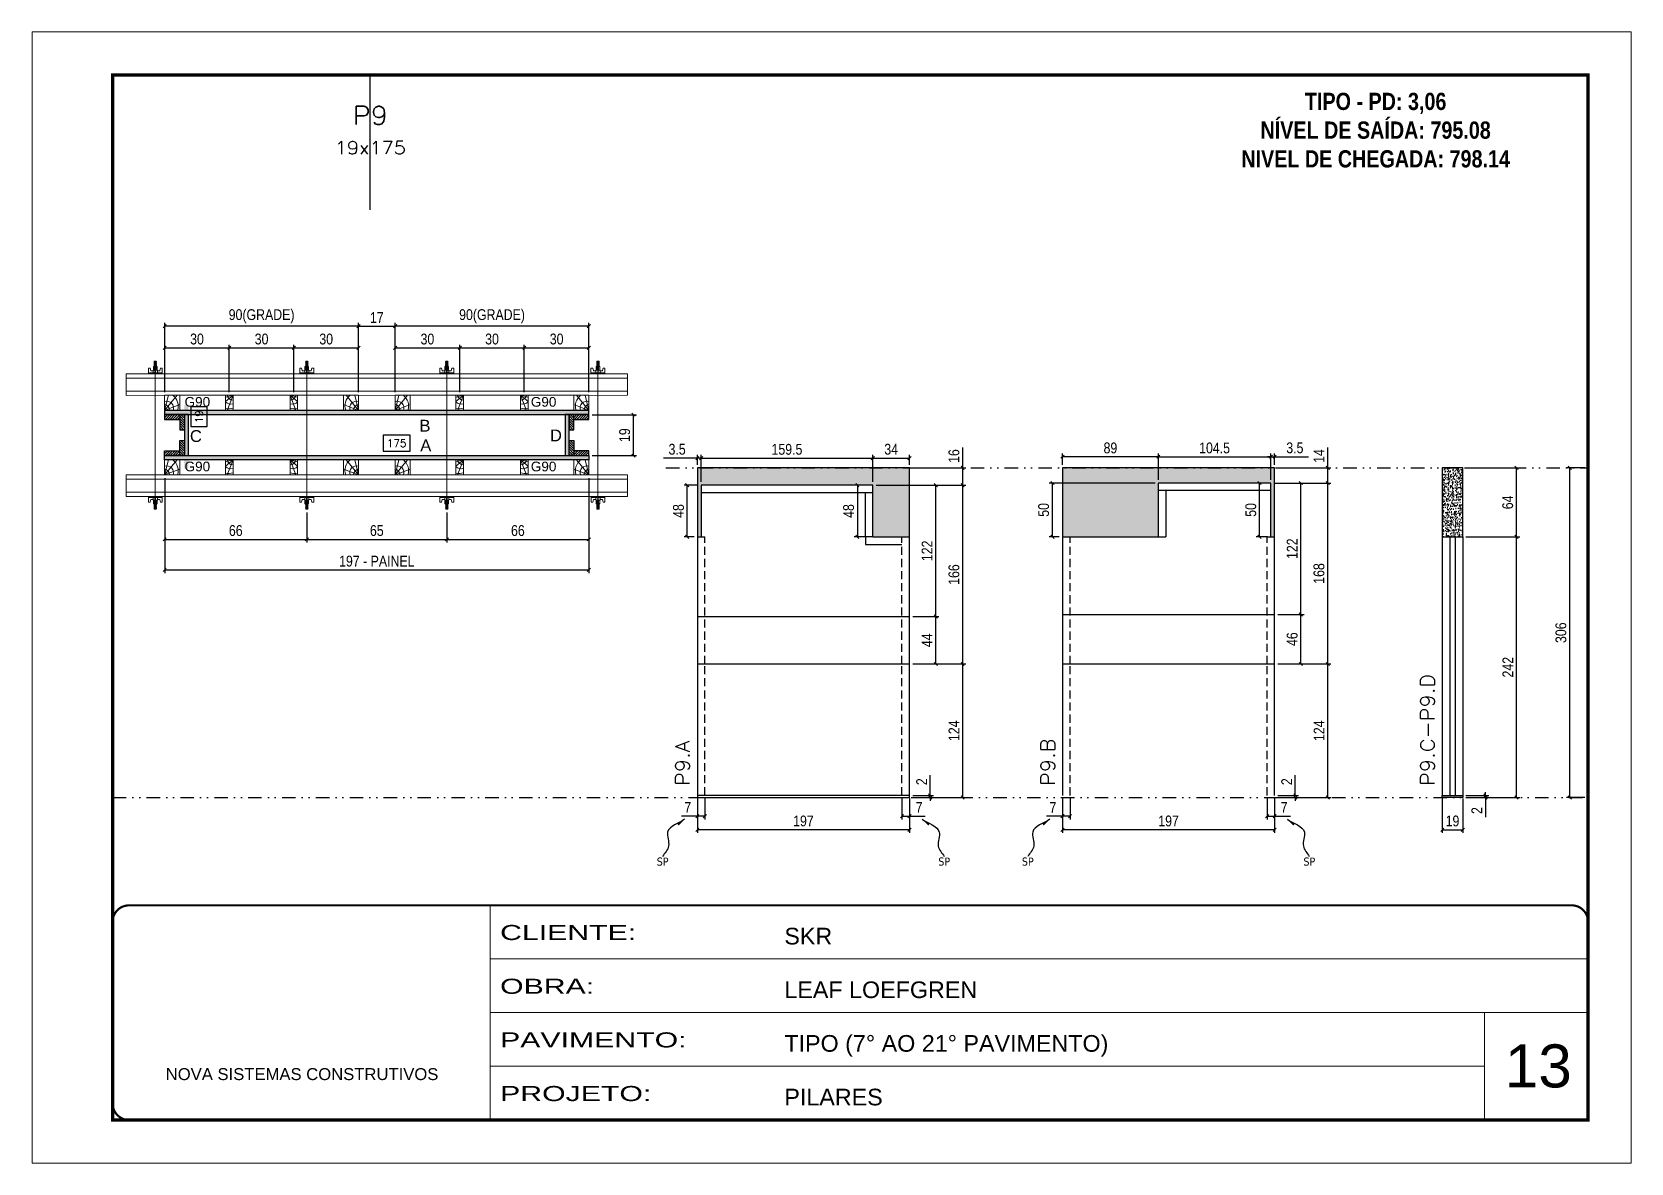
# Model space of a CAD drawing. Extents: x 14400 to 27878, y -21631 to 6985.
# Drawn here: x 14413 to 15898, y 2489 to 3539 of the extents above; entities that cross this region are included whole.
import ezdxf
from ezdxf.enums import TextEntityAlignment as Align

# ---------------------------------------------------------------- set-up
doc = ezdxf.new("R2010")
doc.units = 0
for name, pattern in [('CONTINUO', [0]), ('DASHED', [0.75, 0.5, -0.25]), ('DIVIDE2', [0.625, 0.25, -0.125, 0, -0.125, 0, -0.125]), ('HIDDEN', [0.375, 0.25, -0.125])]:
    doc.linetypes.add(name, pattern=pattern)
for name, color, linetype, lineweight in [('CARIMBO', 255, 'Continuous', 9), ('Folhas', 255, 'Continuous', 9), ('Hachura', 251, 'Continuous', 9), ('Madeira', 126, 'Continuous', 18), ('Perfil Metálico', 224, 'Continuous', 18), ('SARRAFO DE PRESSAO', 251, 'DASHED', 9), ('Texto Seção', 7, 'Continuous', 15)]:
    doc.layers.add(name, color=color, linetype=linetype, lineweight=lineweight)
for name, color, linetype in [('CHAPA', 1, 'Continuous'), ('COTA', 241, 'Continuous'), ('MEIO_PONT', 93, 'Continuous'), ('NOMENCLATURA', 7, 'Continuous'), ('Nível', 160, 'Continuous'), ('Painéis', 200, 'Continuous'), ('SARR_2.2x7', 40, 'Continuous'), ('SARRAFO', 251, 'Continuous'), ('Sarrafo de Pressão', 42, 'HIDDEN'), ('texto', 7, 'Continuous'), ('Texto de Titulo', 7, 'Continuous'), ('Texto Qtd Sarr', 242, 'Continuous'), ('TEXTO_GERAL', 7, 'Continuous')]:
    doc.layers.add(name, color=color, linetype=linetype)
doc.styles.add('ARIAL', font='arial.ttf')
doc.styles.add('COTA TECNICA', font='techl___.ttf', dxfattribs={"height": 10})
doc.styles.add('COTA TECNICA 2X', font='techl___.ttf', dxfattribs={"height": 10})
doc.styles.add('COTA TECNICA-50', font='techl___.ttf', dxfattribs={"height": 10})
doc.styles.add('REGUA-120', font='ROMANS.shx', dxfattribs={"height": 15})
doc.styles.add('ROMANC', font='techb___.ttf', dxfattribs={"height": 2.5})
doc.styles.add('ROMANS', font='romans.shx')
doc.styles.add('SANSSERIF', font='sas_____.pfb')
doc.styles.get("Standard").update_dxf_attribs({"font": 'arial.ttf'})
doc.styles.add('Tecnologia', font='')
doc.styles.get('Tecnologia').set_extended_font_data('Forgotten Futurist')
doc.dimstyles.new('COTA PAINEL-50', dxfattribs={"dimtxt": 10, "dimasz": 3, "dimexe": 3, "dimexo": 3, "dimgap": 3, "dimtad": 1, "dimdec": 1, "dimzin": 12, "dimdsep": 46, "dimtxsty": 'COTA TECNICA-50', "dimblk1": 'OBLIQUE', "dimblk2": 'OBLIQUE', "dimsah": 1, "dimcen": 0.9, "dimclrd": 4, "dimclre": 4, "dimclrt": 240, "dimadec": 1, "dimazin": 3, "dimtfac": 1, "dimtdec": 1, "dimtmove": 0, "dimatfit": 3, "dimfxl": 1, "dimtolj": 1, "dimtzin": 12, "dimarcsym": 0})
doc.dimstyles.new('PAINEL', dxfattribs={"dimtxt": 10, "dimasz": 3, "dimexe": 3, "dimexo": 3, "dimgap": 3, "dimtad": 1, "dimdec": 1, "dimzin": 12, "dimdsep": 46, "dimtxsty": 'COTA TECNICA', "dimblk1": 'OBLIQUE', "dimblk2": 'OBLIQUE', "dimsah": 1, "dimcen": 0.9, "dimclrd": 4, "dimclre": 4, "dimclrt": 240, "dimadec": 1, "dimazin": 3, "dimtfac": 1, "dimtdec": 1, "dimtmove": 0, "dimatfit": 3, "dimfxl": 1, "dimtolj": 1, "dimtzin": 12, "dimarcsym": 0})
doc.dimstyles.new('SECAO PILAR', dxfattribs={"dimtxt": 10, "dimasz": 3, "dimexe": 3, "dimexo": 3, "dimgap": 3, "dimtad": 1, "dimdec": 1, "dimlfac": 0.5, "dimzin": 12, "dimdsep": 46, "dimtxsty": 'COTA TECNICA 2X', "dimblk1": 'OBLIQUE', "dimblk2": 'OBLIQUE', "dimsah": 1, "dimcen": 0.9, "dimclrd": 256, "dimclre": 256, "dimclrt": 256, "dimadec": 1, "dimazin": 3, "dimtfac": 1, "dimtdec": 1, "dimtmove": 0, "dimatfit": 3, "dimfxl": 1, "dimtolj": 1, "dimtzin": 12, "dimarcsym": 0})
doc.dimstyles.new('SECÇÃO 2', dxfattribs={"dimtxt": 7, "dimasz": 6, "dimexe": 0.18, "dimexo": 2, "dimgap": -4, "dimtad": 3, "dimdec": 1, "dimlfac": 0.5, "dimzin": 12, "dimdsep": 46, "dimtxsty": 'ROMANS', "dimblk": 'ARCHTICK', "dimcen": 0.09, "dimse1": 1, "dimse2": 1, "dimsd1": 1, "dimsd2": 1, "dimclrd": 180, "dimclre": 5, "dimclrt": 1, "dimadec": 0, "dimazin": 3, "dimtfac": 1, "dimtdec": 1, "dimtofl": 0, "dimtmove": 0, "dimatfit": 3, "dimldrblk": 'ARCHTICK', "dimfxl": 1, "dimtolj": 1, "dimtzin": 0, "dimarcsym": 0})
doc.dimstyles.get("Standard").update_dxf_attribs({"dimtxt": 0.18, "dimasz": 0.18, "dimexe": 0.18, "dimexo": 0.0625, "dimgap": 0.09, "dimtad": 0, "dimtih": 1, "dimtoh": 1, "dimdec": 4, "dimzin": 0, "dimdsep": 46, "dimtxsty": 'Standard', "dimcen": 0.09, "dimadec": 0, "dimazin": 0, "dimtfac": 1, "dimtdec": 4, "dimtofl": 0, "dimtmove": 0, "dimatfit": 3, "dimfxl": 1, "dimtolj": 1, "dimtzin": 0, "dimarcsym": 0})
pattern_1 = [(225, (5412.7273, -19745.6665), (1.12253202, -1.12253202), [])]

msp = doc.modelspace()

# ---------------------------------------------------------------- texts
at = {"layer": 'CARIMBO', "style": 'ARIAL'}
msp.add_text('13', height=40, dxfattribs=at).set_placement((15781.328, 2559.146))
at = {"layer": 'NOMENCLATURA', "color": 2, "insert": (15661.306, 3482.587), "char_height": 16, "attachment_point": 2, "style": 'ROMANC'}
msp.add_mtext_dynamic_manual_height_columns('TIPO - PD: 3,06\\PNÍVEL DE SAÍDA: 795.08\\PNIVEL DE CHEGADA: 798.14', width=432.35115, gutter_width=1, heights=[0], dxfattribs=at)
at = {"layer": 'texto', "color": 0, "char_height": 7.5, "attachment_point": 5}
for insert in [(14999.147, 2768.794), (15260.642, 2768.794), (15338.221, 2768.794), (15599.716, 2768.794)]:
    msp.add_mtext('{\\fTahoma|b0|i0|c0|p34;\\C4;SP}', dxfattribs=dict(at, insert=insert))
at = {"layer": 'Texto Seção', "style": 'REGUA-120', "width": 1.1}
for s, p in [('P9.C-P9.D', (15715.905, 2839.049)), ('P9.B', (15363.219, 2839.049)), ('P9.A', (15024.145, 2839.049))]:
    msp.add_text(s, height=13, rotation=90, dxfattribs=at).set_placement(p)
at = {"layer": 'TEXTO_GERAL', "color": 0, "linetype": 'Continuous', "style": 'SANSSERIF'}
for p in [(14555.179, 3195.636), (14876.716, 3195.636), (14555.179, 3135.636), (14876.716, 3135.636)]:
    msp.add_text('G90', height=9, dxfattribs=at).set_placement(p, align=Align.MIDDLE_LEFT)
at = {"layer": 'TEXTO_GERAL', "style": 'ARIAL'}
for s, p in [('B', (14778.442, 3173.491)), ('C', (14565.696, 3163.886)), ('D', (14900.039, 3164.465)), ('A', (14779.189, 3155.261))]:
    msp.add_text(s, height=11, dxfattribs=at).set_placement(p, align=Align.MIDDLE_CENTER)

# ---------------------------------------------------------------- blocks, each defined once
blk = doc.blocks.new('9999999999')
at = {"color": 30, "linetype": 'CONTINUO'}
for p, q in [((98564.6, 34230.2), (98564.6, 34429.4)), ((98564.6, 34379.6), (99584, 34379.6)), ((98564.6, 34329.8), (99488, 34329.8)), ((99584, 34329.8), (99488, 34329.8)), ((99488, 34329.8), (99488, 34230.2)), ((98564.6, 34280), (99488, 34280))]:
    blk.add_line(p, q, dxfattribs=at)
at = {"color": 30, "linetype": 'CONTINUO', "const_width": 2}
blk.add_lwpolyline([(99584, 34230.2), (99584, 34414.4, 0.414214), (99569, 34429.4), (98229, 34429.4, 0.414214), (98214, 34414.4), (98214, 34245.2, 0.414214), (98229, 34230.2), (99584, 34230.2)], format="xyb", dxfattribs=at)
at = {"layer": 'Folhas'}
blk.add_lwpolyline([(98139, 34190.2), (99624, 34190.2), (99624, 35240.2), (98139, 35240.2)], close=True, dxfattribs=at)
at = {"layer": 'Folhas', "color": 30, "const_width": 3}
blk.add_lwpolyline([(98214, 34230.2), (99584, 34230.2), (99584, 35200.2), (98214, 35200.2)], close=True, dxfattribs=at)
at = {"color": 7, "linetype": 'Continuous', "ltscale": 5, "style": 'ARIAL'}
for s, height, p in [('SKR', 15.48, (98837.7, 34393.1)), ('LEAF LOEFGREN', 15.483, (98837.7, 34343.3)), ('TIPO (7° AO 21° PAVIMENTO)', 15.483, (98837.7, 34293.5)), ('NOVA SISTEMAS CONSTRUTIVOS', 11.059, (98263.2, 34267.2)), ('PILARES', 15.48, (98837.7, 34243.7))]:
    blk.add_text(s, height=height, dxfattribs=at).set_placement(p)
at = {"layer": 'Folhas', "color": 7, "style": 'Tecnologia', "width": 1.5}
for s, p in [('CLIENTE:', (98573.7, 34397.2)), ('OBRA:', (98573.7, 34347.3)), ('PAVIMENTO:', (98573.7, 34297.5)), ('PROJETO:', (98573.7, 34247.7))]:
    blk.add_text(s, height=14, dxfattribs=at).set_placement(p)
blk = doc.blocks.new('*D1085')
at = {"layer": 'COTA', "color": 180, "lineweight": -2, "transparency": 16777216}
for p, q in [((14576.1, 3190.9), (14561.1, 3190.9)), ((14561.1, 3190.9), (14561.1, 3172.9)), ((14576.1, 3172.9), (14576.1, 3190.9)), ((14561.1, 3172.9), (14576.1, 3172.9))]:
    blk.add_line(p, q, dxfattribs=at)
at = {"layer": 'Defpoints', "color": 0, "transparency": 16777216}
for p in [(14576, 3183.7), (14576, 3145.7), (14580.1, 3145.7)]:
    blk.add_point(p, dxfattribs=at)
at = {"layer": 'COTA', "color": 1, "transparency": 16777216, "insert": (14568.6, 3181.9), "char_height": 7, "attachment_point": 5, "rotation": 90, "style": 'ROMANS'}
blk.add_mtext('\\A1;19', dxfattribs=at)
blk = doc.blocks.new('_ArchTick')
at = {"color": 0, "linetype": 'ByBlock', "const_width": 0.15}
blk.add_lwpolyline([(-0.5, -0.5), (0.5, 0.5)], dxfattribs=at)
blk = doc.blocks.new('*D1086')
at = {"layer": 'COTA', "color": 180, "lineweight": -2, "transparency": 16777216}
for p, q in [((14764.7, 3164.7), (14739.7, 3164.7)), ((14739.7, 3164.7), (14739.7, 3149.7)), ((14764.7, 3149.7), (14764.7, 3164.7)), ((14739.7, 3149.7), (14764.7, 3149.7))]:
    blk.add_line(p, q, dxfattribs=at)
at = {"layer": 'Defpoints', "color": 0, "transparency": 16777216}
for p in [(14558.7, 3145.7), (14908.7, 3145.7), (14908.7, 3145.7)]:
    blk.add_point(p, dxfattribs=at)
at = {"layer": 'COTA', "color": 1, "transparency": 16777216, "insert": (14752.2, 3157.2), "char_height": 7, "attachment_point": 5, "style": 'ROMANS'}
blk.add_mtext('\\A1;175', dxfattribs=at)
blk = doc.blocks.new('_Oblique')
at = {"color": 0, "linetype": 'ByBlock', "lineweight": -2}
blk.add_line((-0.5, -0.5), (0.5, 0.5), dxfattribs=at)
blk = doc.blocks.new('*D1087')
at = {"layer": 'COTA', "lineweight": -2, "transparency": 16777216}
for p, q in [((14536.7, 3124.8), (14536.7, 3036.6)), ((14930.7, 3124.8), (14930.7, 3036.6)), ((14536.7, 3039.6), (14930.7, 3039.6))]:
    blk.add_line(p, q, dxfattribs=at)
at = {"layer": 'Defpoints', "color": 0, "transparency": 16777216}
for p in [(14536.7, 3127.8), (14930.7, 3127.8), (14930.7, 3039.6)]:
    blk.add_point(p, dxfattribs=at)
at = {"layer": 'COTA', "lineweight": -2, "transparency": 16777216, "xscale": 3, "yscale": 3, "zscale": 3, "rotation": 180}
blk.add_blockref('_Oblique', (14536.7, 3039.6), dxfattribs=at)
at = {"layer": 'COTA', "lineweight": -2, "transparency": 16777216, "xscale": 3, "yscale": 3, "zscale": 3}
blk.add_blockref('_Oblique', (14930.7, 3039.6), dxfattribs=at)
at = {"layer": 'COTA', "transparency": 16777216, "insert": (14733.7, 3047.7), "char_height": 10, "attachment_point": 5, "style": 'COTA TECNICA 2X'}
blk.add_mtext('\\A1;197 - PAINEL', dxfattribs=at)
blk = doc.blocks.new('*D1088')
at = {"layer": 'COTA', "lineweight": -2, "transparency": 16777216}
for p, q in [((14536.7, 3124.7), (14536.7, 3065)), ((14668.7, 3093), (14668.7, 3065)), ((14536.7, 3068), (14668.7, 3068))]:
    blk.add_line(p, q, dxfattribs=at)
at = {"layer": 'Defpoints', "color": 0, "transparency": 16777216}
for p in [(14536.7, 3127.7), (14668.7, 3096), (14668.7, 3068)]:
    blk.add_point(p, dxfattribs=at)
at = {"layer": 'COTA', "lineweight": -2, "transparency": 16777216, "xscale": 3, "yscale": 3, "zscale": 3, "rotation": 180}
blk.add_blockref('_Oblique', (14536.7, 3068), dxfattribs=at)
at = {"layer": 'COTA', "lineweight": -2, "transparency": 16777216, "xscale": 3, "yscale": 3, "zscale": 3}
blk.add_blockref('_Oblique', (14668.7, 3068), dxfattribs=at)
at = {"layer": 'COTA', "transparency": 16777216, "insert": (14602.7, 3076.1), "char_height": 10, "attachment_point": 5, "style": 'COTA TECNICA 2X'}
blk.add_mtext('\\A1;66', dxfattribs=at)
blk = doc.blocks.new('*D1089')
at = {"layer": 'COTA', "lineweight": -2, "transparency": 16777216}
for p, q in [((14930.7, 3124.7), (14930.7, 3065)), ((14798.7, 3093), (14798.7, 3065)), ((14798.7, 3068), (14930.7, 3068))]:
    blk.add_line(p, q, dxfattribs=at)
at = {"layer": 'Defpoints', "color": 0, "transparency": 16777216}
for p in [(14930.7, 3127.7), (14798.7, 3096), (14930.7, 3068)]:
    blk.add_point(p, dxfattribs=at)
at = {"layer": 'COTA', "lineweight": -2, "transparency": 16777216, "xscale": 3, "yscale": 3, "zscale": 3, "rotation": 180}
blk.add_blockref('_Oblique', (14798.7, 3068), dxfattribs=at)
at = {"layer": 'COTA', "lineweight": -2, "transparency": 16777216, "xscale": 3, "yscale": 3, "zscale": 3}
blk.add_blockref('_Oblique', (14930.7, 3068), dxfattribs=at)
at = {"layer": 'COTA', "transparency": 16777216, "insert": (14864.7, 3076.1), "char_height": 10, "attachment_point": 5, "style": 'COTA TECNICA 2X'}
blk.add_mtext('\\A1;66', dxfattribs=at)
blk = doc.blocks.new('C')
at = {"layer": 'Hachura', "color": 0}
for p, q in [((0, 3.22), (0, -3.22)), ((0.45, 3.22), (0, 3.22)), ((0.46, 3.16), (0, 3.16)), ((0.46, 3.05), (0, 3.05)), ((0.46, 2.88), (0, 2.88)), ((0, 2.75), (0, -1.16)), ((0.46, 2.65), (0, 2.65)), ((0.46, 2.23), (0, 2.23)), ((0.46, 1.51), (0, 1.51)), ((0.39, 0.49), (0.17, 0.49)), ((0.45, -3.23), (0.45, 3.22)), ((0.45, 3.22), (2.58, 3.22)), ((1.74, 0.97), (0.45, 0.97)), ((1.45, 0.1), (0.45, 0.1)), ((1.35, 1.94), (1.35, 0.96)), ((2.58, 2.39), (1.47, 2.09)), ((1.74, -0.97), (1.74, 0.97)), ((1.74, 0.97), (1.74, 0.84)), ((1.74, 0.97), (1.74, 0.84)), ((1.74, 0.84), (3.35, 0.84)), ((3.35, 0.45), (1.74, 0.45)), ((2.58, 3.22), (2.58, 2.39)), ((3.32, 0.84), (3.32, -0.84)), ((3.35, 0.84), (3.35, -0.84)), ((3.68, 0.45), (3.35, 0.45)), ((3.84, -0.52), (3.35, 0.45)), ((3.35, 0.06), (3.67, -0.57)), ((3.68, 0.45), (4.16, -0.52)), ((3.72, 0.5), (4.25, -0.57)), ((4.37, -0.55), (3.83, 0.53)), ((4.15, 0.45), (3.93, 0.45)), ((4.42, -0.52), (3.93, 0.45)), ((4.15, 0.45), (4.26, 0.45)), ((4.26, 0.45), (4.74, -0.52)), ((4.3, 0.5), (4.83, -0.57)), ((4.95, -0.55), (4.41, 0.53)), ((4.51, 0.45), (4.84, 0.45)), ((5, -0.52), (4.51, 0.45)), ((4.84, 0.45), (5.32, -0.52)), ((4.88, 0.5), (5.41, -0.57)), ((5.53, -0.55), (4.99, 0.53)), ((5.58, -0.52), (5.09, 0.45)), ((5.42, 0.45), (5.09, 0.45)), ((5.58, -0.52), (5.09, 0.45)), ((5.42, 0.45), (5.74, -0.19)), ((5.46, 0.5), (5.74, -0.07)), ((5.74, 0.19), (5.57, 0.53)), ((5.74, 0.32), (5.68, 0.45)), ((5.68, 0.45), (5.74, 0.45)), ((5.74, 0.45), (5.9, 0.29)), ((5.74, 0.45), (5.74, -0.52)), ((5.9, -0.36), (5.9, 0.29)), ((0.45, 0), (0, 0)), ((0.46, -1.52), (0, -1.52)), ((0.46, -2.23), (0, -2.23)), ((0.46, -2.65), (0, -2.65)), ((0.46, -2.88), (0, -2.88)), ((0.46, -3.05), (0, -3.05)), ((0.46, -3.16), (0, -3.16)), ((0, -3.22), (2.57, -3.22)), ((0.08, -0.48), (0.29, -0.48)), ((0.29, -0.48), (0.4, -0.48)), ((0.45, 0), (0.45, -0.97)), ((0.45, -0.16), (1.45, -0.16)), ((0.45, -0.65), (0.45, -0.32)), ((0.45, -3.23), (0.45, -0.65)), ((0.45, -0.97), (1.74, -0.97)), ((1.35, -1.94), (1.35, -0.97)), ((2.58, -2.39), (1.47, -2.1)), ((3.35, -0.32), (1.74, -0.32)), ((3.35, -0.84), (1.74, -0.84)), ((2.58, -3.23), (2.58, -2.39)), ((3.35, -0.07), (3.58, -0.52)), ((3.35, -0.52), (3.58, -0.52)), ((3.84, -0.52), (4.16, -0.52)), ((4.42, -0.52), (4.74, -0.52)), ((4.63, -0.52), (4.74, -0.52)), ((5, -0.52), (5.32, -0.52)), ((5.58, -0.52), (5.74, -0.52)), ((5.74, -0.52), (5.9, -0.36)), ((5.74, -0.52), (5.74, -0.52))]:
    blk.add_line(p, q, dxfattribs=at)
for centre, radius, start, end in [((1.52, 1.94), 0.161, 104.74356, 180), ((1.44, -0.03), 0.129, 272.69497, 87.30503), ((3.81, 0.39), 0.143, 25.56881, 154.43119), ((4.39, 0.39), 0.143, 25.56881, 154.43119), ((4.97, 0.39), 0.143, 25.56881, 154.43119), ((5.55, 0.39), 0.143, 25.56881, 154.43119), ((0.17, -0.37), 0.174, 221.74404, 317.85924), ((1.52, -1.94), 0.161, 180, 255.25644), ((3.71, -0.4), 0.174, 222.14076, 318.25596), ((4.29, -0.4), 0.174, 222.14076, 318.25596), ((4.87, -0.4), 0.174, 222.14076, 318.25596), ((5.45, -0.4), 0.174, 222.14076, 318.25596), ((5.61, -0.4), 0.174, 317.85924, 318.25596)]:
    blk.add_arc(centre, radius, start, end, dxfattribs=at)
blk = doc.blocks.new('*D1090')
at = {"layer": 'COTA', "lineweight": -2, "transparency": 16777216}
for p, q in [((14668.7, 3093), (14668.7, 3065)), ((14798.7, 3093), (14798.7, 3065)), ((14668.7, 3068), (14798.7, 3068))]:
    blk.add_line(p, q, dxfattribs=at)
at = {"layer": 'Defpoints', "color": 0, "transparency": 16777216}
for p in [(14668.7, 3096), (14798.7, 3096), (14798.7, 3068)]:
    blk.add_point(p, dxfattribs=at)
at = {"layer": 'COTA', "lineweight": -2, "transparency": 16777216, "xscale": 3, "yscale": 3, "zscale": 3, "rotation": 180}
blk.add_blockref('_Oblique', (14668.7, 3068), dxfattribs=at)
at = {"layer": 'COTA', "lineweight": -2, "transparency": 16777216, "xscale": 3, "yscale": 3, "zscale": 3}
blk.add_blockref('_Oblique', (14798.7, 3068), dxfattribs=at)
at = {"layer": 'COTA', "transparency": 16777216, "insert": (14733.7, 3076.1), "char_height": 10, "attachment_point": 5, "style": 'COTA TECNICA 2X'}
blk.add_mtext('\\A1;65', dxfattribs=at)
blk = doc.blocks.new('*D1091')
at = {"layer": 'COTA', "lineweight": -2, "transparency": 16777216}
for p, q in [((14750.7, 3204.7), (14750.7, 3248.7)), ((14750.7, 3245.7), (14810.7, 3245.7)), ((14810.7, 3204.7), (14810.7, 3248.7))]:
    blk.add_line(p, q, dxfattribs=at)
at = {"layer": 'Defpoints', "color": 0, "transparency": 16777216}
for p in [(14810.7, 3245.7), (14750.7, 3201.7), (14810.7, 3201.7)]:
    blk.add_point(p, dxfattribs=at)
at = {"layer": 'COTA', "lineweight": -2, "transparency": 16777216, "xscale": 3, "yscale": 3, "zscale": 3, "rotation": 180}
blk.add_blockref('_Oblique', (14750.7, 3245.7), dxfattribs=at)
at = {"layer": 'COTA', "lineweight": -2, "transparency": 16777216, "xscale": 3, "yscale": 3, "zscale": 3}
blk.add_blockref('_Oblique', (14810.7, 3245.7), dxfattribs=at)
at = {"layer": 'COTA', "transparency": 16777216, "insert": (14780.7, 3253.9), "char_height": 10, "attachment_point": 5, "style": 'COTA TECNICA 2X'}
blk.add_mtext('\\A1;30', dxfattribs=at)
blk = doc.blocks.new('*D1092')
at = {"layer": 'COTA', "lineweight": -2, "transparency": 16777216}
for p, q in [((14810.7, 3204.7), (14810.7, 3248.7)), ((14810.7, 3245.7), (14870.7, 3245.7)), ((14870.7, 3204.7), (14870.7, 3248.7))]:
    blk.add_line(p, q, dxfattribs=at)
at = {"layer": 'Defpoints', "color": 0, "transparency": 16777216}
for p in [(14870.7, 3245.7), (14810.7, 3201.7), (14870.7, 3201.7)]:
    blk.add_point(p, dxfattribs=at)
at = {"layer": 'COTA', "lineweight": -2, "transparency": 16777216, "xscale": 3, "yscale": 3, "zscale": 3, "rotation": 180}
blk.add_blockref('_Oblique', (14810.7, 3245.7), dxfattribs=at)
at = {"layer": 'COTA', "lineweight": -2, "transparency": 16777216, "xscale": 3, "yscale": 3, "zscale": 3}
blk.add_blockref('_Oblique', (14870.7, 3245.7), dxfattribs=at)
at = {"layer": 'COTA', "transparency": 16777216, "insert": (14840.7, 3253.9), "char_height": 10, "attachment_point": 5, "style": 'COTA TECNICA 2X'}
blk.add_mtext('\\A1;30', dxfattribs=at)
blk = doc.blocks.new('*D1093')
at = {"layer": 'COTA', "lineweight": -2, "transparency": 16777216}
for p, q in [((14870.7, 3204.7), (14870.7, 3248.7)), ((14870.7, 3245.7), (14930.7, 3245.7)), ((14930.7, 3204.7), (14930.7, 3248.7))]:
    blk.add_line(p, q, dxfattribs=at)
at = {"layer": 'Defpoints', "color": 0, "transparency": 16777216}
for p in [(14930.7, 3245.7), (14870.7, 3201.7), (14930.7, 3201.7)]:
    blk.add_point(p, dxfattribs=at)
at = {"layer": 'COTA', "lineweight": -2, "transparency": 16777216, "xscale": 3, "yscale": 3, "zscale": 3, "rotation": 180}
blk.add_blockref('_Oblique', (14870.7, 3245.7), dxfattribs=at)
at = {"layer": 'COTA', "lineweight": -2, "transparency": 16777216, "xscale": 3, "yscale": 3, "zscale": 3}
blk.add_blockref('_Oblique', (14930.7, 3245.7), dxfattribs=at)
at = {"layer": 'COTA', "transparency": 16777216, "insert": (14900.7, 3253.9), "char_height": 10, "attachment_point": 5, "style": 'COTA TECNICA 2X'}
blk.add_mtext('\\A1;30', dxfattribs=at)
blk = doc.blocks.new('*D1094')
at = {"layer": 'COTA', "lineweight": -2, "transparency": 16777216}
for p, q in [((14750.7, 3204.7), (14750.7, 3268.9)), ((14930.7, 3204.7), (14930.7, 3268.9)), ((14930.7, 3265.9), (14750.7, 3265.9))]:
    blk.add_line(p, q, dxfattribs=at)
at = {"layer": 'Defpoints', "color": 0, "transparency": 16777216}
for p in [(14750.7, 3265.9), (14750.7, 3201.7), (14930.7, 3201.7)]:
    blk.add_point(p, dxfattribs=at)
at = {"layer": 'COTA', "lineweight": -2, "transparency": 16777216, "xscale": 3, "yscale": 3, "zscale": 3, "rotation": 180}
blk.add_blockref('_Oblique', (14750.7, 3265.9), dxfattribs=at)
at = {"layer": 'COTA', "lineweight": -2, "transparency": 16777216, "xscale": 3, "yscale": 3, "zscale": 3}
blk.add_blockref('_Oblique', (14930.7, 3265.9), dxfattribs=at)
at = {"layer": 'COTA', "transparency": 16777216, "insert": (14840.7, 3275.1), "char_height": 10, "attachment_point": 5, "style": 'COTA TECNICA 2X'}
blk.add_mtext('\\A1;90(GRADE)', dxfattribs=at)
blk = doc.blocks.new('*D1095')
at = {"layer": 'COTA', "lineweight": -2, "transparency": 16777216}
for p, q in [((14933.7, 3183.7), (14975, 3183.7)), ((14972, 3145.7), (14972, 3183.7)), ((14933.7, 3145.7), (14975, 3145.7))]:
    blk.add_line(p, q, dxfattribs=at)
at = {"layer": 'Defpoints', "color": 0, "transparency": 16777216}
for p in [(14930.7, 3183.7), (14972, 3183.7), (14930.7, 3145.7)]:
    blk.add_point(p, dxfattribs=at)
at = {"layer": 'COTA', "lineweight": -2, "transparency": 16777216, "xscale": 3, "yscale": 3, "zscale": 3}
for p, rotation in [((14972, 3183.7), 90), ((14972, 3145.7), 270)]:
    blk.add_blockref('_Oblique', p, dxfattribs=dict(at, rotation=rotation))
at = {"layer": 'COTA', "transparency": 16777216, "insert": (14963.9, 3164.7), "char_height": 10, "attachment_point": 5, "rotation": 90, "style": 'COTA TECNICA 2X'}
blk.add_mtext('\\A1;19', dxfattribs=at)
blk = doc.blocks.new('PONTALETE')
at = {"layer": 'Madeira'}
for q in [(2.71, 7), (7, 5.76), (7, 1.74)]:
    blk.add_line((0, 0), q, dxfattribs=at)
blk.add_lwpolyline([(0, 0), (7, 0), (7, 7), (0, 7)], close=True, dxfattribs=at)
for centre, radius, start, end in [((2.04, 0.06), 6.23, 37.28179, 109.09128), ((1.09, 0.9), 3.19, 343.60304, 109.98471), ((-0.21, -0.78), 3.09, 14.63219, 86.0383)]:
    blk.add_arc(centre, radius, start, end, dxfattribs=at)
blk = doc.blocks.new('MEIO PONTALETE')
at = {"layer": 'Madeira'}
for q in [(2.71, 7), (3.5, 2.88), (3.5, 0.87)]:
    blk.add_line((0, 0), q, dxfattribs=at)
blk.add_lwpolyline([(0, 0), (3.5, 0), (3.5, 7), (0, 7)], close=True, dxfattribs=at)
for centre, radius, start, end in [((2.04, 0.06), 6.23, 76.44987, 109.09128), ((1.09, 0.9), 3.19, 40.90626, 109.98471), ((-0.21, -0.78), 3.09, 14.63219, 86.0383)]:
    blk.add_arc(centre, radius, start, end, dxfattribs=at)
blk = doc.blocks.new('*D1096')
at = {"layer": 'COTA', "lineweight": -2, "transparency": 16777216}
for p, q in [((14536.7, 3204.7), (14536.7, 3248.7)), ((14536.7, 3245.7), (14596.7, 3245.7)), ((14596.7, 3204.7), (14596.7, 3248.7))]:
    blk.add_line(p, q, dxfattribs=at)
at = {"layer": 'Defpoints', "color": 0, "transparency": 16777216}
for p in [(14596.7, 3245.7), (14536.7, 3201.7), (14596.7, 3201.7)]:
    blk.add_point(p, dxfattribs=at)
at = {"layer": 'COTA', "lineweight": -2, "transparency": 16777216, "xscale": 3, "yscale": 3, "zscale": 3, "rotation": 180}
blk.add_blockref('_Oblique', (14536.7, 3245.7), dxfattribs=at)
at = {"layer": 'COTA', "lineweight": -2, "transparency": 16777216, "xscale": 3, "yscale": 3, "zscale": 3}
blk.add_blockref('_Oblique', (14596.7, 3245.7), dxfattribs=at)
at = {"layer": 'COTA', "transparency": 16777216, "insert": (14566.7, 3253.9), "char_height": 10, "attachment_point": 5, "style": 'COTA TECNICA 2X'}
blk.add_mtext('\\A1;30', dxfattribs=at)
blk = doc.blocks.new('*D1097')
at = {"layer": 'COTA', "lineweight": -2, "transparency": 16777216}
for p, q in [((14596.7, 3204.7), (14596.7, 3248.7)), ((14596.7, 3245.7), (14656.7, 3245.7)), ((14656.7, 3204.7), (14656.7, 3248.7))]:
    blk.add_line(p, q, dxfattribs=at)
at = {"layer": 'Defpoints', "color": 0, "transparency": 16777216}
for p in [(14656.7, 3245.7), (14596.7, 3201.7), (14656.7, 3201.7)]:
    blk.add_point(p, dxfattribs=at)
at = {"layer": 'COTA', "lineweight": -2, "transparency": 16777216, "xscale": 3, "yscale": 3, "zscale": 3, "rotation": 180}
blk.add_blockref('_Oblique', (14596.7, 3245.7), dxfattribs=at)
at = {"layer": 'COTA', "lineweight": -2, "transparency": 16777216, "xscale": 3, "yscale": 3, "zscale": 3}
blk.add_blockref('_Oblique', (14656.7, 3245.7), dxfattribs=at)
at = {"layer": 'COTA', "transparency": 16777216, "insert": (14626.7, 3253.9), "char_height": 10, "attachment_point": 5, "style": 'COTA TECNICA 2X'}
blk.add_mtext('\\A1;30', dxfattribs=at)
blk = doc.blocks.new('*D1098')
at = {"layer": 'COTA', "lineweight": -2, "transparency": 16777216}
for p, q in [((14656.7, 3204.7), (14656.7, 3248.7)), ((14656.7, 3245.7), (14716.7, 3245.7)), ((14716.7, 3204.7), (14716.7, 3248.7))]:
    blk.add_line(p, q, dxfattribs=at)
at = {"layer": 'Defpoints', "color": 0, "transparency": 16777216}
for p in [(14716.7, 3245.7), (14656.7, 3201.7), (14716.7, 3201.7)]:
    blk.add_point(p, dxfattribs=at)
at = {"layer": 'COTA', "lineweight": -2, "transparency": 16777216, "xscale": 3, "yscale": 3, "zscale": 3, "rotation": 180}
blk.add_blockref('_Oblique', (14656.7, 3245.7), dxfattribs=at)
at = {"layer": 'COTA', "lineweight": -2, "transparency": 16777216, "xscale": 3, "yscale": 3, "zscale": 3}
blk.add_blockref('_Oblique', (14716.7, 3245.7), dxfattribs=at)
at = {"layer": 'COTA', "transparency": 16777216, "insert": (14686.7, 3253.9), "char_height": 10, "attachment_point": 5, "style": 'COTA TECNICA 2X'}
blk.add_mtext('\\A1;30', dxfattribs=at)
blk = doc.blocks.new('*D1099')
at = {"layer": 'COTA', "lineweight": -2, "transparency": 16777216}
for p, q in [((14536.7, 3204.7), (14536.7, 3268.9)), ((14716.7, 3204.7), (14716.7, 3268.9)), ((14716.7, 3265.9), (14536.7, 3265.9))]:
    blk.add_line(p, q, dxfattribs=at)
at = {"layer": 'Defpoints', "color": 0, "transparency": 16777216}
for p in [(14536.7, 3265.9), (14536.7, 3201.7), (14716.7, 3201.7)]:
    blk.add_point(p, dxfattribs=at)
at = {"layer": 'COTA', "lineweight": -2, "transparency": 16777216, "xscale": 3, "yscale": 3, "zscale": 3, "rotation": 180}
blk.add_blockref('_Oblique', (14536.7, 3265.9), dxfattribs=at)
at = {"layer": 'COTA', "lineweight": -2, "transparency": 16777216, "xscale": 3, "yscale": 3, "zscale": 3}
blk.add_blockref('_Oblique', (14716.7, 3265.9), dxfattribs=at)
at = {"layer": 'COTA', "transparency": 16777216, "insert": (14626.7, 3275.1), "char_height": 10, "attachment_point": 5, "style": 'COTA TECNICA 2X'}
blk.add_mtext('\\A1;90(GRADE)', dxfattribs=at)
blk = doc.blocks.new('*D1100')
at = {"layer": 'COTA', "lineweight": -2, "transparency": 16777216}
for p, q in [((14716.7, 3204.7), (14716.7, 3268.9)), ((14750.7, 3204.7), (14750.7, 3268.9)), ((14716.7, 3265.9), (14750.7, 3265.9))]:
    blk.add_line(p, q, dxfattribs=at)
at = {"layer": 'Defpoints', "color": 0, "transparency": 16777216}
for p in [(14750.7, 3265.9), (14716.7, 3201.7), (14750.7, 3201.7)]:
    blk.add_point(p, dxfattribs=at)
at = {"layer": 'COTA', "lineweight": -2, "transparency": 16777216, "xscale": 3, "yscale": 3, "zscale": 3, "rotation": 180}
blk.add_blockref('_Oblique', (14716.7, 3265.9), dxfattribs=at)
at = {"layer": 'COTA', "lineweight": -2, "transparency": 16777216, "xscale": 3, "yscale": 3, "zscale": 3}
blk.add_blockref('_Oblique', (14750.7, 3265.9), dxfattribs=at)
at = {"layer": 'COTA', "transparency": 16777216, "insert": (14733.7, 3273.9), "char_height": 10, "attachment_point": 5, "style": 'COTA TECNICA 2X'}
blk.add_mtext('\\A1;17', dxfattribs=at)
blk = doc.blocks.new('titulo1')
at = {"layer": 'Defpoints', "color": 252, "linetype": 'HIDDEN', "ltscale": 2}
blk.add_line((0, 0), (0, 125), dxfattribs=at)
at = {"layer": 'Defpoints', "style": 'ROMANS', "oblique": 15}
blk.add_attdef('FOLHA', text='', height=10, dxfattribs=at).set_placement((0, 15.6), align=Align.MIDDLE_CENTER)
at = {"layer": 'Texto Qtd Sarr', "color": 3, "style": 'ROMANS', "oblique": 15}
for tag, height, p in [('TITULO', 17, (0, 71.4)), ('SEÇÃO', 12, (0, 41.5))]:
    blk.add_attdef(tag, text='', height=height, dxfattribs=at).set_placement(p, align=Align.MIDDLE_CENTER)
blk = doc.blocks.new('*D1101')
at = {"layer": 'COTA', "color": 4, "lineweight": -2, "transparency": 16777216}
for p, q in [((15031.4, 2827.3), (15031.4, 2795.4)), ((15228.4, 2827.3), (15228.4, 2795.4)), ((15228.4, 2798.4), (15031.4, 2798.4))]:
    blk.add_line(p, q, dxfattribs=at)
at = {"layer": 'Defpoints', "color": 0, "transparency": 16777216}
for p in [(15031.4, 2830.3), (15228.4, 2830.3), (15031.4, 2798.4)]:
    blk.add_point(p, dxfattribs=at)
at = {"layer": 'COTA', "color": 4, "lineweight": -2, "transparency": 16777216, "xscale": 3, "yscale": 3, "zscale": 3, "rotation": 180}
blk.add_blockref('_Oblique', (15031.4, 2798.4), dxfattribs=at)
at = {"layer": 'COTA', "color": 4, "lineweight": -2, "transparency": 16777216, "xscale": 3, "yscale": 3, "zscale": 3}
blk.add_blockref('_Oblique', (15228.4, 2798.4), dxfattribs=at)
at = {"layer": 'COTA', "color": 240, "transparency": 16777216, "insert": (15129.9, 2806.5), "char_height": 10, "attachment_point": 5, "style": 'COTA TECNICA'}
blk.add_mtext('\\A1;197', dxfattribs=at)
blk = doc.blocks.new('*D1102')
at = {"layer": 'COTA', "color": 4, "lineweight": -2, "transparency": 16777216}
for p, q in [((15221.4, 2827.3), (15221.4, 2808)), ((15228.4, 2825.3), (15228.4, 2808)), ((15221.4, 2811), (15228.4, 2811)), ((15228.4, 2811), (15243.1, 2811))]:
    blk.add_line(p, q, dxfattribs=at)
at = {"layer": 'Defpoints', "color": 0, "transparency": 16777216}
for p in [(15221.4, 2830.3), (15228.4, 2828.3), (15228.4, 2811)]:
    blk.add_point(p, dxfattribs=at)
at = {"layer": 'COTA', "color": 4, "lineweight": -2, "transparency": 16777216, "xscale": 3, "yscale": 3, "zscale": 3, "rotation": 180}
blk.add_blockref('_Oblique', (15221.4, 2811), dxfattribs=at)
at = {"layer": 'COTA', "color": 4, "lineweight": -2, "transparency": 16777216, "xscale": 3, "yscale": 3, "zscale": 3}
blk.add_blockref('_Oblique', (15228.4, 2811), dxfattribs=at)
at = {"layer": 'COTA', "color": 240, "transparency": 16777216, "insert": (15237.3, 2819.1), "char_height": 10, "attachment_point": 5, "style": 'COTA TECNICA-50'}
blk.add_mtext('\\A1;7', dxfattribs=at)
blk = doc.blocks.new('*D1103')
at = {"layer": 'COTA', "color": 4, "lineweight": -2, "transparency": 16777216}
for p, q in [((15247.7, 2830.3), (15247.7, 2849.1)), ((15231.4, 2830.3), (15250.7, 2830.3)), ((15231.4, 2828.3), (15250.7, 2828.3)), ((15247.7, 2828.3), (15247.7, 2830.3)), ((15247.7, 2828.3), (15247.7, 2825.3))]:
    blk.add_line(p, q, dxfattribs=at)
at = {"layer": 'Defpoints', "color": 0, "transparency": 16777216}
for p in [(15228.4, 2830.3), (15228.4, 2828.3), (15247.7, 2828.3)]:
    blk.add_point(p, dxfattribs=at)
at = {"layer": 'COTA', "color": 4, "lineweight": -2, "transparency": 16777216, "xscale": 3, "yscale": 3, "zscale": 3}
for p, rotation in [((15247.7, 2830.3), 270), ((15247.7, 2828.3), 90)]:
    blk.add_blockref('_Oblique', p, dxfattribs=dict(at, rotation=rotation))
at = {"layer": 'COTA', "color": 240, "transparency": 16777216, "insert": (15239.7, 2843), "char_height": 10, "attachment_point": 5, "rotation": 90, "style": 'COTA TECNICA-50'}
blk.add_mtext('\\A1;2', dxfattribs=at)
blk = doc.blocks.new('*D1104')
at = {"layer": 'COTA', "color": 4, "lineweight": -2, "transparency": 16777216}
for p, q in [((15197.4, 3118.3), (15280.8, 3118.3)), ((15277.8, 2952.3), (15277.8, 3118.3)), ((15231.4, 2952.3), (15280.8, 2952.3))]:
    blk.add_line(p, q, dxfattribs=at)
at = {"layer": 'Defpoints', "color": 0, "transparency": 16777216}
for p in [(15194.4, 3118.3), (15277.8, 3118.3), (15228.4, 2952.3)]:
    blk.add_point(p, dxfattribs=at)
at = {"layer": 'COTA', "color": 4, "lineweight": -2, "transparency": 16777216, "xscale": 3, "yscale": 3, "zscale": 3}
for p, rotation in [((15277.8, 3118.3), 90), ((15277.8, 2952.3), 270)]:
    blk.add_blockref('_Oblique', p, dxfattribs=dict(at, rotation=rotation))
at = {"layer": 'COTA', "color": 240, "transparency": 16777216, "insert": (15269.7, 3035.3), "char_height": 10, "attachment_point": 5, "rotation": 90, "style": 'COTA TECNICA-50'}
blk.add_mtext('\\A1;166', dxfattribs=at)
blk = doc.blocks.new('*D1105')
at = {"layer": 'COTA', "color": 4, "linetype": 'ByBlock', "lineweight": -2, "transparency": 16777216}
for p, q in [((15231.4, 2952.3), (15280.8, 2952.3)), ((15277.8, 2828.3), (15277.8, 2952.3)), ((15231.4, 2828.3), (15280.8, 2828.3))]:
    blk.add_line(p, q, dxfattribs=at)
at = {"layer": 'Defpoints', "color": 0, "linetype": 'ByBlock', "transparency": 16777216}
for p in [(15228.4, 2952.3), (15277.8, 2952.3), (15228.4, 2828.3)]:
    blk.add_point(p, dxfattribs=at)
at = {"layer": 'COTA', "color": 4, "linetype": 'ByBlock', "lineweight": -2, "transparency": 16777216, "xscale": 3, "yscale": 3, "zscale": 3}
for p, rotation in [((15277.8, 2952.3), 90), ((15277.8, 2828.3), 270)]:
    blk.add_blockref('_Oblique', p, dxfattribs=dict(at, rotation=rotation))
at = {"layer": 'COTA', "color": 240, "linetype": 'ByBlock', "transparency": 16777216, "insert": (15269.7, 2890.3), "char_height": 10, "attachment_point": 5, "rotation": 90, "style": 'COTA TECNICA'}
blk.add_mtext('\\A1;124', dxfattribs=at)
blk = doc.blocks.new('*D1106')
at = {"layer": 'COTA', "color": 4, "lineweight": -2, "transparency": 16777216}
for p, q in [((15031.4, 2825.3), (15031.4, 2808)), ((15038.4, 2827.3), (15038.4, 2808)), ((15031.4, 2811), (15016.7, 2811)), ((15038.4, 2811), (15031.4, 2811))]:
    blk.add_line(p, q, dxfattribs=at)
at = {"layer": 'Defpoints', "color": 0, "transparency": 16777216}
for p in [(15031.4, 2828.3), (15038.4, 2830.3), (15031.4, 2811)]:
    blk.add_point(p, dxfattribs=at)
at = {"layer": 'COTA', "color": 4, "lineweight": -2, "transparency": 16777216, "xscale": 3, "yscale": 3, "zscale": 3, "rotation": 180}
blk.add_blockref('_Oblique', (15031.4, 2811), dxfattribs=at)
at = {"layer": 'COTA', "color": 4, "lineweight": -2, "transparency": 16777216, "xscale": 3, "yscale": 3, "zscale": 3}
blk.add_blockref('_Oblique', (15038.4, 2811), dxfattribs=at)
at = {"layer": 'COTA', "color": 240, "transparency": 16777216, "insert": (15022.5, 2819.1), "char_height": 10, "attachment_point": 5, "style": 'COTA TECNICA-50'}
blk.add_mtext('\\A1;7', dxfattribs=at)
blk = doc.blocks.new('*D1107')
at = {"layer": 'COTA', "color": 4, "lineweight": -2, "transparency": 16777216}
for p, q in [((15855.5, 3134.3), (15838.6, 3134.3)), ((15841.6, 2828.3), (15841.6, 3134.3)), ((15855.5, 2828.3), (15838.6, 2828.3))]:
    blk.add_line(p, q, dxfattribs=at)
at = {"layer": 'Defpoints', "color": 0, "transparency": 16777216}
for p in [(15841.6, 3134.3), (15858.5, 3134.3), (15858.5, 2828.3)]:
    blk.add_point(p, dxfattribs=at)
at = {"layer": 'COTA', "color": 4, "lineweight": -2, "transparency": 16777216, "xscale": 3, "yscale": 3, "zscale": 3}
for p, rotation in [((15841.6, 3134.3), 90), ((15841.6, 2828.3), 270)]:
    blk.add_blockref('_Oblique', p, dxfattribs=dict(at, rotation=rotation))
at = {"layer": 'COTA', "color": 240, "transparency": 16777216, "insert": (15833.4, 2981.3), "char_height": 10, "attachment_point": 5, "rotation": 90, "style": 'COTA TECNICA'}
blk.add_mtext('\\A1;306', dxfattribs=at)
blk = doc.blocks.new('*D1108')
at = {"layer": 'COTA', "color": 4, "lineweight": -2, "transparency": 16777216}
for p, q in [((15277.8, 3134.3), (15277.8, 3153.3)), ((15231.4, 3134.3), (15280.8, 3134.3)), ((15277.8, 3118.3), (15277.8, 3134.3)), ((15197.4, 3118.3), (15280.8, 3118.3))]:
    blk.add_line(p, q, dxfattribs=at)
at = {"layer": 'Defpoints', "color": 0, "transparency": 16777216}
for p in [(15228.4, 3134.3), (15277.8, 3134.3), (15194.4, 3118.3)]:
    blk.add_point(p, dxfattribs=at)
at = {"layer": 'COTA', "color": 4, "lineweight": -2, "transparency": 16777216, "xscale": 3, "yscale": 3, "zscale": 3}
for p, rotation in [((15277.8, 3134.3), 90), ((15277.8, 3118.3), 270)]:
    blk.add_blockref('_Oblique', p, dxfattribs=dict(at, rotation=rotation))
at = {"layer": 'COTA', "color": 240, "transparency": 16777216, "insert": (15269.7, 3145.3), "char_height": 10, "attachment_point": 5, "rotation": 90, "style": 'COTA TECNICA'}
blk.add_mtext('\\A1;16', dxfattribs=at)
blk = doc.blocks.new('*D1109')
at = {"layer": 'COTA', "color": 4, "lineweight": -2, "transparency": 16777216}
for p, q in [((15723.2, 2827.3), (15723.2, 2795.4)), ((15742.2, 2827.3), (15742.2, 2795.4)), ((15723.2, 2798.4), (15742.2, 2798.4))]:
    blk.add_line(p, q, dxfattribs=at)
at = {"layer": 'Defpoints', "color": 0, "transparency": 16777216}
for p in [(15723.2, 2830.3), (15742.2, 2830.3), (15742.2, 2798.4)]:
    blk.add_point(p, dxfattribs=at)
at = {"layer": 'COTA', "color": 4, "lineweight": -2, "transparency": 16777216, "xscale": 3, "yscale": 3, "zscale": 3, "rotation": 180}
blk.add_blockref('_Oblique', (15723.2, 2798.4), dxfattribs=at)
at = {"layer": 'COTA', "color": 4, "lineweight": -2, "transparency": 16777216, "xscale": 3, "yscale": 3, "zscale": 3}
blk.add_blockref('_Oblique', (15742.2, 2798.4), dxfattribs=at)
at = {"layer": 'COTA', "color": 240, "transparency": 16777216, "insert": (15732.7, 2806.5), "char_height": 10, "attachment_point": 5, "style": 'COTA TECNICA'}
blk.add_mtext('\\A1;19', dxfattribs=at)
blk = doc.blocks.new('*D1110')
at = {"layer": 'COTA', "color": 4, "lineweight": -2, "transparency": 16777216}
for p, q in [((15745.2, 2830.3), (15766.3, 2830.3)), ((15745.2, 2828.3), (15766.3, 2828.3)), ((15763.3, 2830.3), (15763.3, 2833.3)), ((15763.3, 2830.3), (15763.3, 2828.3)), ((15763.3, 2828.3), (15763.3, 2810.2))]:
    blk.add_line(p, q, dxfattribs=at)
at = {"layer": 'Defpoints', "color": 0, "transparency": 16777216}
for p in [(15742.2, 2830.3), (15742.2, 2828.3), (15763.3, 2830.3)]:
    blk.add_point(p, dxfattribs=at)
at = {"layer": 'COTA', "color": 4, "lineweight": -2, "transparency": 16777216, "xscale": 3, "yscale": 3, "zscale": 3}
for p, rotation in [((15763.3, 2830.3), 270), ((15763.3, 2828.3), 90)]:
    blk.add_blockref('_Oblique', p, dxfattribs=dict(at, rotation=rotation))
at = {"layer": 'COTA', "color": 240, "transparency": 16777216, "insert": (15755.3, 2816.2), "char_height": 10, "attachment_point": 5, "rotation": 90, "style": 'COTA TECNICA-50'}
blk.add_mtext('\\A1;2', dxfattribs=at)
blk = doc.blocks.new('*D1111')
at = {"layer": 'COTA', "color": 4, "lineweight": -2, "transparency": 16777216}
for p, q in [((15745.2, 3070.3), (15795.1, 3070.3)), ((15792.1, 2828.3), (15792.1, 3070.3)), ((15745.2, 2828.3), (15795.1, 2828.3))]:
    blk.add_line(p, q, dxfattribs=at)
at = {"layer": 'Defpoints', "color": 0, "transparency": 16777216}
for p in [(15742.2, 3070.3), (15792.1, 3070.3), (15742.2, 2828.3)]:
    blk.add_point(p, dxfattribs=at)
at = {"layer": 'COTA', "color": 4, "lineweight": -2, "transparency": 16777216, "xscale": 3, "yscale": 3, "zscale": 3}
for p, rotation in [((15792.1, 3070.3), 90), ((15792.1, 2828.3), 270)]:
    blk.add_blockref('_Oblique', p, dxfattribs=dict(at, rotation=rotation))
at = {"layer": 'COTA', "color": 240, "transparency": 16777216, "insert": (15784.1, 2949.3), "char_height": 10, "attachment_point": 5, "rotation": 90, "style": 'COTA TECNICA-50'}
blk.add_mtext('\\A1;242', dxfattribs=at)
blk = doc.blocks.new('*D1112')
at = {"layer": 'COTA', "color": 4, "lineweight": -2, "transparency": 16777216}
for p, q in [((15745.2, 3134.3), (15795.1, 3134.3)), ((15792.1, 3070.3), (15792.1, 3134.3)), ((15745.2, 3070.3), (15795.1, 3070.3))]:
    blk.add_line(p, q, dxfattribs=at)
at = {"layer": 'Defpoints', "color": 0, "transparency": 16777216}
for p in [(15742.2, 3134.3), (15792.1, 3134.3), (15742.2, 3070.3)]:
    blk.add_point(p, dxfattribs=at)
at = {"layer": 'COTA', "color": 4, "lineweight": -2, "transparency": 16777216, "xscale": 3, "yscale": 3, "zscale": 3}
for p, rotation in [((15792.1, 3134.3), 90), ((15792.1, 3070.3), 270)]:
    blk.add_blockref('_Oblique', p, dxfattribs=dict(at, rotation=rotation))
at = {"layer": 'COTA', "color": 240, "transparency": 16777216, "insert": (15784, 3102.3), "char_height": 10, "attachment_point": 5, "rotation": 90, "style": 'COTA TECNICA'}
blk.add_mtext('\\A1;64', dxfattribs=at)
blk = doc.blocks.new('*D2838')
at = {"layer": 'COTA', "color": 4, "lineweight": -2, "transparency": 16777216}
for p, q in [((15370.5, 2827.3), (15370.5, 2795.4)), ((15567.5, 2827.3), (15567.5, 2795.4)), ((15567.5, 2798.4), (15370.5, 2798.4))]:
    blk.add_line(p, q, dxfattribs=at)
at = {"layer": 'Defpoints', "color": 0, "transparency": 16777216}
for p in [(15370.5, 2830.3), (15567.5, 2830.3), (15370.5, 2798.4)]:
    blk.add_point(p, dxfattribs=at)
at = {"layer": 'COTA', "color": 4, "lineweight": -2, "transparency": 16777216, "xscale": 3, "yscale": 3, "zscale": 3, "rotation": 180}
blk.add_blockref('_Oblique', (15370.5, 2798.4), dxfattribs=at)
at = {"layer": 'COTA', "color": 4, "lineweight": -2, "transparency": 16777216, "xscale": 3, "yscale": 3, "zscale": 3}
blk.add_blockref('_Oblique', (15567.5, 2798.4), dxfattribs=at)
at = {"layer": 'COTA', "color": 240, "transparency": 16777216, "insert": (15469, 2806.5), "char_height": 10, "attachment_point": 5, "style": 'COTA TECNICA'}
blk.add_mtext('\\A1;197', dxfattribs=at)
blk = doc.blocks.new('*D2839')
at = {"layer": 'COTA', "color": 4, "lineweight": -2, "transparency": 16777216}
for p, q in [((15560.5, 2827.3), (15560.5, 2808)), ((15567.5, 2825.3), (15567.5, 2808)), ((15560.5, 2811), (15567.5, 2811)), ((15567.5, 2811), (15582.2, 2811))]:
    blk.add_line(p, q, dxfattribs=at)
at = {"layer": 'Defpoints', "color": 0, "transparency": 16777216}
for p in [(15560.5, 2830.3), (15567.5, 2828.3), (15567.5, 2811)]:
    blk.add_point(p, dxfattribs=at)
at = {"layer": 'COTA', "color": 4, "lineweight": -2, "transparency": 16777216, "xscale": 3, "yscale": 3, "zscale": 3, "rotation": 180}
blk.add_blockref('_Oblique', (15560.5, 2811), dxfattribs=at)
at = {"layer": 'COTA', "color": 4, "lineweight": -2, "transparency": 16777216, "xscale": 3, "yscale": 3, "zscale": 3}
blk.add_blockref('_Oblique', (15567.5, 2811), dxfattribs=at)
at = {"layer": 'COTA', "color": 240, "transparency": 16777216, "insert": (15576.3, 2819.1), "char_height": 10, "attachment_point": 5, "style": 'COTA TECNICA-50'}
blk.add_mtext('\\A1;7', dxfattribs=at)
blk = doc.blocks.new('*D2840')
at = {"layer": 'COTA', "color": 4, "lineweight": -2, "transparency": 16777216}
for p, q in [((15586.7, 2830.3), (15586.7, 2849.1)), ((15570.5, 2830.3), (15589.7, 2830.3)), ((15570.5, 2828.3), (15589.7, 2828.3)), ((15586.7, 2828.3), (15586.7, 2830.3)), ((15586.7, 2828.3), (15586.7, 2825.3))]:
    blk.add_line(p, q, dxfattribs=at)
at = {"layer": 'Defpoints', "color": 0, "transparency": 16777216}
for p in [(15567.5, 2830.3), (15567.5, 2828.3), (15586.7, 2828.3)]:
    blk.add_point(p, dxfattribs=at)
at = {"layer": 'COTA', "color": 4, "lineweight": -2, "transparency": 16777216, "xscale": 3, "yscale": 3, "zscale": 3}
for p, rotation in [((15586.7, 2830.3), 270), ((15586.7, 2828.3), 90)]:
    blk.add_blockref('_Oblique', p, dxfattribs=dict(at, rotation=rotation))
at = {"layer": 'COTA', "color": 240, "transparency": 16777216, "insert": (15578.7, 2843), "char_height": 10, "attachment_point": 5, "rotation": 90, "style": 'COTA TECNICA-50'}
blk.add_mtext('\\A1;2', dxfattribs=at)
blk = doc.blocks.new('*D2841')
at = {"layer": 'COTA', "color": 4, "lineweight": -2, "transparency": 16777216}
for p, q in [((15567, 3120.3), (15619.8, 3120.3)), ((15616.8, 2952.3), (15616.8, 3120.3)), ((15570.5, 2952.3), (15619.8, 2952.3))]:
    blk.add_line(p, q, dxfattribs=at)
at = {"layer": 'Defpoints', "color": 0, "transparency": 16777216}
for p in [(15564, 3120.3), (15616.8, 3120.3), (15567.5, 2952.3)]:
    blk.add_point(p, dxfattribs=at)
at = {"layer": 'COTA', "color": 4, "lineweight": -2, "transparency": 16777216, "xscale": 3, "yscale": 3, "zscale": 3}
for p, rotation in [((15616.8, 3120.3), 90), ((15616.8, 2952.3), 270)]:
    blk.add_blockref('_Oblique', p, dxfattribs=dict(at, rotation=rotation))
at = {"layer": 'COTA', "color": 240, "transparency": 16777216, "insert": (15608.7, 3036.3), "char_height": 10, "attachment_point": 5, "rotation": 90, "style": 'COTA TECNICA-50'}
blk.add_mtext('\\A1;168', dxfattribs=at)
blk = doc.blocks.new('*D2842')
at = {"layer": 'COTA', "color": 4, "linetype": 'ByBlock', "lineweight": -2, "transparency": 16777216}
for p, q in [((15570.5, 2952.3), (15619.8, 2952.3)), ((15616.8, 2828.3), (15616.8, 2952.3)), ((15570.5, 2828.3), (15619.8, 2828.3))]:
    blk.add_line(p, q, dxfattribs=at)
at = {"layer": 'Defpoints', "color": 0, "linetype": 'ByBlock', "transparency": 16777216}
for p in [(15567.5, 2952.3), (15616.8, 2952.3), (15567.5, 2828.3)]:
    blk.add_point(p, dxfattribs=at)
at = {"layer": 'COTA', "color": 4, "linetype": 'ByBlock', "lineweight": -2, "transparency": 16777216, "xscale": 3, "yscale": 3, "zscale": 3}
for p, rotation in [((15616.8, 2952.3), 90), ((15616.8, 2828.3), 270)]:
    blk.add_blockref('_Oblique', p, dxfattribs=dict(at, rotation=rotation))
at = {"layer": 'COTA', "color": 240, "linetype": 'ByBlock', "transparency": 16777216, "insert": (15608.8, 2890.3), "char_height": 10, "attachment_point": 5, "rotation": 90, "style": 'COTA TECNICA'}
blk.add_mtext('\\A1;124', dxfattribs=at)
blk = doc.blocks.new('*D2843')
at = {"layer": 'COTA', "color": 4, "lineweight": -2, "transparency": 16777216}
for p, q in [((15370.5, 2825.3), (15370.5, 2808)), ((15377.5, 2827.3), (15377.5, 2808)), ((15370.5, 2811), (15355.7, 2811)), ((15377.5, 2811), (15370.5, 2811))]:
    blk.add_line(p, q, dxfattribs=at)
at = {"layer": 'Defpoints', "color": 0, "transparency": 16777216}
for p in [(15370.5, 2828.3), (15377.5, 2830.3), (15370.5, 2811)]:
    blk.add_point(p, dxfattribs=at)
at = {"layer": 'COTA', "color": 4, "lineweight": -2, "transparency": 16777216, "xscale": 3, "yscale": 3, "zscale": 3, "rotation": 180}
blk.add_blockref('_Oblique', (15370.5, 2811), dxfattribs=at)
at = {"layer": 'COTA', "color": 4, "lineweight": -2, "transparency": 16777216, "xscale": 3, "yscale": 3, "zscale": 3}
blk.add_blockref('_Oblique', (15377.5, 2811), dxfattribs=at)
at = {"layer": 'COTA', "color": 240, "transparency": 16777216, "insert": (15361.6, 2819.1), "char_height": 10, "attachment_point": 5, "style": 'COTA TECNICA-50'}
blk.add_mtext('\\A1;7', dxfattribs=at)
blk = doc.blocks.new('*D2844')
at = {"layer": 'COTA', "color": 4, "lineweight": -2, "transparency": 16777216}
for p, q in [((15616.8, 3134.3), (15616.8, 3153.4)), ((15570.5, 3134.3), (15619.8, 3134.3)), ((15616.8, 3120.3), (15616.8, 3134.3)), ((15567, 3120.3), (15619.8, 3120.3))]:
    blk.add_line(p, q, dxfattribs=at)
at = {"layer": 'Defpoints', "color": 0, "transparency": 16777216}
for p in [(15567.5, 3134.3), (15616.8, 3134.3), (15564, 3120.3)]:
    blk.add_point(p, dxfattribs=at)
at = {"layer": 'COTA', "color": 4, "lineweight": -2, "transparency": 16777216, "xscale": 3, "yscale": 3, "zscale": 3}
for p, rotation in [((15616.8, 3134.3), 90), ((15616.8, 3120.3), 270)]:
    blk.add_blockref('_Oblique', p, dxfattribs=dict(at, rotation=rotation))
at = {"layer": 'COTA', "color": 240, "transparency": 16777216, "insert": (15608.8, 3145.3), "char_height": 10, "attachment_point": 5, "rotation": 90, "style": 'COTA TECNICA'}
blk.add_mtext('\\A1;14', dxfattribs=at)
blk = doc.blocks.new('*D2845')
at = {"layer": 'COTA', "color": 4, "lineweight": -2, "transparency": 16777216}
for p, q in [((15031.4, 3143.4), (14999.8, 3143.4)), ((15031.4, 3137.3), (15031.4, 3146.4)), ((15034.9, 3143.4), (15031.4, 3143.4)), ((15034.9, 3121.3), (15034.9, 3146.4)), ((15034.9, 3143.4), (15037.9, 3143.4))]:
    blk.add_line(p, q, dxfattribs=at)
at = {"layer": 'Defpoints', "color": 0, "transparency": 16777216}
for p in [(15031.4, 3143.4), (15031.4, 3134.3), (15034.9, 3118.3)]:
    blk.add_point(p, dxfattribs=at)
at = {"layer": 'COTA', "color": 4, "lineweight": -2, "transparency": 16777216, "xscale": 3, "yscale": 3, "zscale": 3}
blk.add_blockref('_Oblique', (15031.4, 3143.4), dxfattribs=at)
at = {"layer": 'COTA', "color": 4, "lineweight": -2, "transparency": 16777216, "xscale": 3, "yscale": 3, "zscale": 3, "rotation": 180}
blk.add_blockref('_Oblique', (15034.9, 3143.4), dxfattribs=at)
at = {"layer": 'COTA', "color": 240, "transparency": 16777216, "insert": (15012.6, 3151.6), "char_height": 10, "attachment_point": 5, "style": 'COTA TECNICA'}
blk.add_mtext('\\A1;3.5', dxfattribs=at)
blk = doc.blocks.new('*D2846')
at = {"layer": 'COTA', "color": 4, "lineweight": -2, "transparency": 16777216}
for p, q in [((15034.9, 3121.3), (15034.9, 3146.4)), ((15034.9, 3143.4), (15194.4, 3143.4)), ((15194.4, 3121.3), (15194.4, 3146.4))]:
    blk.add_line(p, q, dxfattribs=at)
at = {"layer": 'Defpoints', "color": 0, "transparency": 16777216}
for p in [(15194.4, 3143.4), (15034.9, 3118.3), (15194.4, 3118.3)]:
    blk.add_point(p, dxfattribs=at)
at = {"layer": 'COTA', "color": 4, "lineweight": -2, "transparency": 16777216, "xscale": 3, "yscale": 3, "zscale": 3, "rotation": 180}
blk.add_blockref('_Oblique', (15034.9, 3143.4), dxfattribs=at)
at = {"layer": 'COTA', "color": 4, "lineweight": -2, "transparency": 16777216, "xscale": 3, "yscale": 3, "zscale": 3}
blk.add_blockref('_Oblique', (15194.4, 3143.4), dxfattribs=at)
at = {"layer": 'COTA', "color": 240, "transparency": 16777216, "insert": (15114.6, 3151.5), "char_height": 10, "attachment_point": 5, "style": 'COTA TECNICA'}
blk.add_mtext('\\A1;159.5', dxfattribs=at)
blk = doc.blocks.new('*D2847')
at = {"layer": 'COTA', "color": 4, "lineweight": -2, "transparency": 16777216}
for p, q in [((15194.4, 3121.3), (15194.4, 3146.4)), ((15194.4, 3143.4), (15228.4, 3143.4)), ((15228.4, 3137.3), (15228.4, 3146.4))]:
    blk.add_line(p, q, dxfattribs=at)
at = {"layer": 'Defpoints', "color": 0, "transparency": 16777216}
for p in [(15228.4, 3143.4), (15228.4, 3134.3), (15194.4, 3118.3)]:
    blk.add_point(p, dxfattribs=at)
at = {"layer": 'COTA', "color": 4, "lineweight": -2, "transparency": 16777216, "xscale": 3, "yscale": 3, "zscale": 3, "rotation": 180}
blk.add_blockref('_Oblique', (15194.4, 3143.4), dxfattribs=at)
at = {"layer": 'COTA', "color": 4, "lineweight": -2, "transparency": 16777216, "xscale": 3, "yscale": 3, "zscale": 3}
blk.add_blockref('_Oblique', (15228.4, 3143.4), dxfattribs=at)
at = {"layer": 'COTA', "color": 240, "transparency": 16777216, "insert": (15211.4, 3151.6), "char_height": 10, "attachment_point": 5, "style": 'COTA TECNICA'}
blk.add_mtext('\\A1;34', dxfattribs=at)
blk = doc.blocks.new('*D2848')
at = {"layer": 'COTA', "color": 4, "lineweight": -2, "transparency": 16777216}
for p, q in [((15231.4, 2996.3), (15255.8, 2996.3)), ((15252.8, 2952.3), (15252.8, 2996.3)), ((15231.4, 2952.3), (15255.8, 2952.3))]:
    blk.add_line(p, q, dxfattribs=at)
at = {"layer": 'Defpoints', "color": 0, "transparency": 16777216}
for p in [(15228.4, 2996.3), (15252.8, 2996.3), (15228.4, 2952.3)]:
    blk.add_point(p, dxfattribs=at)
at = {"layer": 'COTA', "color": 4, "lineweight": -2, "transparency": 16777216, "xscale": 3, "yscale": 3, "zscale": 3}
for p, rotation in [((15252.8, 2996.3), 90), ((15252.8, 2952.3), 270)]:
    blk.add_blockref('_Oblique', p, dxfattribs=dict(at, rotation=rotation))
at = {"layer": 'COTA', "color": 240, "transparency": 16777216, "insert": (15244.7, 2974.3), "char_height": 10, "attachment_point": 5, "rotation": 90, "style": 'COTA TECNICA'}
blk.add_mtext('\\A1;44', dxfattribs=at)
blk = doc.blocks.new('*D2849')
at = {"layer": 'COTA', "color": 4, "lineweight": -2, "transparency": 16777216}
for p, q in [((15197.4, 3118.3), (15255.8, 3118.3)), ((15252.8, 2996.3), (15252.8, 3118.3)), ((15231.4, 2996.3), (15255.8, 2996.3))]:
    blk.add_line(p, q, dxfattribs=at)
at = {"layer": 'Defpoints', "color": 0, "transparency": 16777216}
for p in [(15194.4, 3118.3), (15252.8, 3118.3), (15228.4, 2996.3)]:
    blk.add_point(p, dxfattribs=at)
at = {"layer": 'COTA', "color": 4, "lineweight": -2, "transparency": 16777216, "xscale": 3, "yscale": 3, "zscale": 3}
for p, rotation in [((15252.8, 3118.3), 90), ((15252.8, 2996.3), 270)]:
    blk.add_blockref('_Oblique', p, dxfattribs=dict(at, rotation=rotation))
at = {"layer": 'COTA', "color": 240, "transparency": 16777216, "insert": (15244.7, 3057.3), "char_height": 10, "attachment_point": 5, "rotation": 90, "style": 'COTA TECNICA'}
blk.add_mtext('\\A1;122', dxfattribs=at)
blk = doc.blocks.new('*D2850')
at = {"layer": 'COTA', "color": 4, "lineweight": -2, "transparency": 16777216}
for p, q in [((15370.5, 3137.3), (15370.5, 3147.7)), ((15459.5, 3144.7), (15370.5, 3144.7)), ((15459.5, 3123.3), (15459.5, 3147.7))]:
    blk.add_line(p, q, dxfattribs=at)
at = {"layer": 'Defpoints', "color": 0, "transparency": 16777216}
for p in [(15370.5, 3144.7), (15370.5, 3134.3), (15459.5, 3120.3)]:
    blk.add_point(p, dxfattribs=at)
at = {"layer": 'COTA', "color": 4, "lineweight": -2, "transparency": 16777216, "xscale": 3, "yscale": 3, "zscale": 3, "rotation": 180}
blk.add_blockref('_Oblique', (15370.5, 3144.7), dxfattribs=at)
at = {"layer": 'COTA', "color": 4, "lineweight": -2, "transparency": 16777216, "xscale": 3, "yscale": 3, "zscale": 3}
blk.add_blockref('_Oblique', (15459.5, 3144.7), dxfattribs=at)
at = {"layer": 'COTA', "color": 240, "transparency": 16777216, "insert": (15415, 3152.8), "char_height": 10, "attachment_point": 5, "style": 'COTA TECNICA'}
blk.add_mtext('\\A1;89', dxfattribs=at)
blk = doc.blocks.new('*D2851')
at = {"layer": 'COTA', "color": 4, "lineweight": -2, "transparency": 16777216}
for p, q in [((15459.5, 3123.3), (15459.5, 3147.7)), ((15459.5, 3144.7), (15564, 3144.7)), ((15564, 3123.3), (15564, 3147.7))]:
    blk.add_line(p, q, dxfattribs=at)
at = {"layer": 'Defpoints', "color": 0, "transparency": 16777216}
for p in [(15564, 3144.7), (15459.5, 3120.3), (15564, 3120.3)]:
    blk.add_point(p, dxfattribs=at)
at = {"layer": 'COTA', "color": 4, "lineweight": -2, "transparency": 16777216, "xscale": 3, "yscale": 3, "zscale": 3, "rotation": 180}
blk.add_blockref('_Oblique', (15459.5, 3144.7), dxfattribs=at)
at = {"layer": 'COTA', "color": 4, "lineweight": -2, "transparency": 16777216, "xscale": 3, "yscale": 3, "zscale": 3}
blk.add_blockref('_Oblique', (15564, 3144.7), dxfattribs=at)
at = {"layer": 'COTA', "color": 240, "transparency": 16777216, "insert": (15511.7, 3152.8), "char_height": 10, "attachment_point": 5, "style": 'COTA TECNICA'}
blk.add_mtext('\\A1;104.5', dxfattribs=at)
blk = doc.blocks.new('*D2852')
at = {"layer": 'COTA', "color": 4, "lineweight": -2, "transparency": 16777216}
for p, q in [((15564, 3144.7), (15561, 3144.7)), ((15564, 3123.3), (15564, 3147.7)), ((15564, 3144.7), (15567.5, 3144.7)), ((15567.5, 3137.3), (15567.5, 3147.7)), ((15567.5, 3144.7), (15599.1, 3144.7))]:
    blk.add_line(p, q, dxfattribs=at)
at = {"layer": 'Defpoints', "color": 0, "transparency": 16777216}
for p in [(15567.5, 3144.7), (15567.5, 3134.3), (15564, 3120.3)]:
    blk.add_point(p, dxfattribs=at)
at = {"layer": 'COTA', "color": 4, "lineweight": -2, "transparency": 16777216, "xscale": 3, "yscale": 3, "zscale": 3}
blk.add_blockref('_Oblique', (15564, 3144.7), dxfattribs=at)
at = {"layer": 'COTA', "color": 4, "lineweight": -2, "transparency": 16777216, "xscale": 3, "yscale": 3, "zscale": 3, "rotation": 180}
blk.add_blockref('_Oblique', (15567.5, 3144.7), dxfattribs=at)
at = {"layer": 'COTA', "color": 240, "transparency": 16777216, "insert": (15586.3, 3152.9), "char_height": 10, "attachment_point": 5, "style": 'COTA TECNICA'}
blk.add_mtext('\\A1;3.5', dxfattribs=at)
blk = doc.blocks.new('*D2853')
at = {"layer": 'COTA', "color": 4, "lineweight": -2, "transparency": 16777216}
for p, q in [((15570.5, 2998.3), (15594.9, 2998.3)), ((15591.9, 2952.3), (15591.9, 2998.3)), ((15570.5, 2952.3), (15594.9, 2952.3))]:
    blk.add_line(p, q, dxfattribs=at)
at = {"layer": 'Defpoints', "color": 0, "transparency": 16777216}
for p in [(15567.5, 2998.3), (15591.9, 2998.3), (15567.5, 2952.3)]:
    blk.add_point(p, dxfattribs=at)
at = {"layer": 'COTA', "color": 4, "lineweight": -2, "transparency": 16777216, "xscale": 3, "yscale": 3, "zscale": 3}
for p, rotation in [((15591.9, 2998.3), 90), ((15591.9, 2952.3), 270)]:
    blk.add_blockref('_Oblique', p, dxfattribs=dict(at, rotation=rotation))
at = {"layer": 'COTA', "color": 240, "transparency": 16777216, "insert": (15583.8, 2975.3), "char_height": 10, "attachment_point": 5, "rotation": 90, "style": 'COTA TECNICA'}
blk.add_mtext('\\A1;46', dxfattribs=at)
blk = doc.blocks.new('*D2854')
at = {"layer": 'COTA', "color": 4, "lineweight": -2, "transparency": 16777216}
for p, q in [((15567, 3120.3), (15594.9, 3120.3)), ((15591.9, 2998.3), (15591.9, 3120.3)), ((15570.5, 2998.3), (15594.9, 2998.3))]:
    blk.add_line(p, q, dxfattribs=at)
at = {"layer": 'Defpoints', "color": 0, "transparency": 16777216}
for p in [(15564, 3120.3), (15591.9, 3120.3), (15567.5, 2998.3)]:
    blk.add_point(p, dxfattribs=at)
at = {"layer": 'COTA', "color": 4, "lineweight": -2, "transparency": 16777216, "xscale": 3, "yscale": 3, "zscale": 3}
for p, rotation in [((15591.9, 3120.3), 90), ((15591.9, 2998.3), 270)]:
    blk.add_blockref('_Oblique', p, dxfattribs=dict(at, rotation=rotation))
at = {"layer": 'COTA', "color": 240, "transparency": 16777216, "insert": (15583.8, 3059.3), "char_height": 10, "attachment_point": 5, "rotation": 90, "style": 'COTA TECNICA'}
blk.add_mtext('\\A1;122', dxfattribs=at)
blk = doc.blocks.new('*D2855')
at = {"layer": 'COTA', "color": 4, "lineweight": -2, "transparency": 16777216}
for p, q in [((15456.5, 3120.3), (15358.1, 3120.3)), ((15361.1, 3070.3), (15361.1, 3120.3)), ((15367.5, 3070.3), (15358.1, 3070.3))]:
    blk.add_line(p, q, dxfattribs=at)
at = {"layer": 'Defpoints', "color": 0, "transparency": 16777216}
for p in [(15361.1, 3120.3), (15459.5, 3120.3), (15370.5, 3070.3)]:
    blk.add_point(p, dxfattribs=at)
at = {"layer": 'COTA', "color": 4, "lineweight": -2, "transparency": 16777216, "xscale": 3, "yscale": 3, "zscale": 3}
for p, rotation in [((15361.1, 3120.3), 90), ((15361.1, 3070.3), 270)]:
    blk.add_blockref('_Oblique', p, dxfattribs=dict(at, rotation=rotation))
at = {"layer": 'COTA', "color": 240, "transparency": 16777216, "insert": (15353, 3095.3), "char_height": 10, "attachment_point": 5, "rotation": 90, "style": 'COTA TECNICA'}
blk.add_mtext('\\A1;50', dxfattribs=at)
blk = doc.blocks.new('*D2856')
at = {"layer": 'COTA', "color": 4, "lineweight": -2, "transparency": 16777216}
for p, q in [((15561, 3120.3), (15550.5, 3120.3)), ((15553.5, 3070.3), (15553.5, 3120.3)), ((15561, 3070.3), (15550.5, 3070.3))]:
    blk.add_line(p, q, dxfattribs=at)
at = {"layer": 'Defpoints', "color": 0, "transparency": 16777216}
for p in [(15553.5, 3120.3), (15564, 3120.3), (15564, 3070.3)]:
    blk.add_point(p, dxfattribs=at)
at = {"layer": 'COTA', "color": 4, "lineweight": -2, "transparency": 16777216, "xscale": 3, "yscale": 3, "zscale": 3}
for p, rotation in [((15553.5, 3120.3), 90), ((15553.5, 3070.3), 270)]:
    blk.add_blockref('_Oblique', p, dxfattribs=dict(at, rotation=rotation))
at = {"layer": 'COTA', "color": 240, "transparency": 16777216, "insert": (15545.4, 3095.3), "char_height": 10, "attachment_point": 5, "rotation": 90, "style": 'COTA TECNICA'}
blk.add_mtext('\\A1;50', dxfattribs=at)
blk = doc.blocks.new('*D2857')
at = {"layer": 'COTA', "color": 4, "lineweight": -2, "transparency": 16777216}
for p, q in [((15191.4, 3118.3), (15177, 3118.3)), ((15180, 3118.3), (15180, 3070.3)), ((15191.4, 3070.3), (15177, 3070.3))]:
    blk.add_line(p, q, dxfattribs=at)
at = {"layer": 'Defpoints', "color": 0, "transparency": 16777216}
for p in [(15194.4, 3118.3), (15180, 3070.3), (15194.4, 3070.3)]:
    blk.add_point(p, dxfattribs=at)
at = {"layer": 'COTA', "color": 4, "lineweight": -2, "transparency": 16777216, "xscale": 3, "yscale": 3, "zscale": 3}
for p, rotation in [((15180, 3118.3), 90), ((15180, 3070.3), 270)]:
    blk.add_blockref('_Oblique', p, dxfattribs=dict(at, rotation=rotation))
at = {"layer": 'COTA', "color": 240, "transparency": 16777216, "insert": (15171.9, 3094.3), "char_height": 10, "attachment_point": 5, "rotation": 90, "style": 'COTA TECNICA'}
blk.add_mtext('\\A1;48', dxfattribs=at)
blk = doc.blocks.new('*D2858')
at = {"layer": 'COTA', "color": 4, "lineweight": -2, "transparency": 16777216}
for p, q in [((15031.9, 3118.3), (15019, 3118.3)), ((15022, 3070.3), (15022, 3118.3)), ((15028.4, 3070.3), (15019, 3070.3))]:
    blk.add_line(p, q, dxfattribs=at)
at = {"layer": 'Defpoints', "color": 0, "transparency": 16777216}
for p in [(15022, 3118.3), (15034.9, 3118.3), (15031.4, 3070.3)]:
    blk.add_point(p, dxfattribs=at)
at = {"layer": 'COTA', "color": 4, "lineweight": -2, "transparency": 16777216, "xscale": 3, "yscale": 3, "zscale": 3}
for p, rotation in [((15022, 3118.3), 90), ((15022, 3070.3), 270)]:
    blk.add_blockref('_Oblique', p, dxfattribs=dict(at, rotation=rotation))
at = {"layer": 'COTA', "color": 240, "transparency": 16777216, "insert": (15013.9, 3094.3), "char_height": 10, "attachment_point": 5, "rotation": 90, "style": 'COTA TECNICA'}
blk.add_mtext('\\A1;48', dxfattribs=at)

# ---------------------------------------------------------------- dimensions: what is measured, and where the dimension line sits
at = {"layer": 'COTA'}
for base, p1, p2, text, picture, middle in [((14536.658, 3265.864), (14716.655, 3201.738), (14536.658, 3201.742), '<>(GRADE)', '*D1099', (14626.657, 3275.085)), ((14750.679, 3265.864), (14930.676, 3201.738), (14750.679, 3201.742), '<>(GRADE)', '*D1094', (14840.678, 3275.085)), ((14930.679, 3039.58), (14536.679, 3127.751), (14930.679, 3127.791), '<> - PAINEL', '*D1087', (14733.679, 3047.683))]:
    dim = msp.add_linear_dim(base=base, p1=p1, p2=p2, text=text, dimstyle='SECAO PILAR', dxfattribs=at)
    dim.commit()
    dim.dimension.update_dxf_attribs({"geometry": picture, "text_midpoint": middle})
for base, p1, p2, dimstyle, picture, middle in [((14750.679, 3265.863), (14716.679, 3201.71), (14750.679, 3201.71), 'SECAO PILAR', '*D1100', (14733.679, 3273.936)), ((14596.658, 3245.669), (14536.658, 3201.742), (14596.658, 3201.742), 'SECAO PILAR', '*D1096', (14566.658, 3253.888)), ((14656.658, 3245.669), (14596.658, 3201.742), (14656.658, 3201.742), 'SECAO PILAR', '*D1097', (14626.658, 3253.888)), ((14716.658, 3245.669), (14656.658, 3201.742), (14716.658, 3201.738), 'SECAO PILAR', '*D1098', (14686.658, 3253.888)), ((14810.679, 3245.669), (14750.679, 3201.742), (14810.679, 3201.742), 'SECAO PILAR', '*D1091', (14780.679, 3253.888)), ((14870.679, 3245.669), (14810.679, 3201.742), (14870.679, 3201.742), 'SECAO PILAR', '*D1092', (14840.679, 3253.888)), ((14930.679, 3245.669), (14870.679, 3201.742), (14930.679, 3201.738), 'SECAO PILAR', '*D1093', (14900.679, 3253.888)), ((15031.395, 3143.355), (15034.895, 3118.285), (15031.395, 3134.285), 'PAINEL', '*D2845', (15012.592, 3151.574)), ((15194.395, 3143.355), (15034.895, 3118.285), (15194.395, 3118.285), 'PAINEL', '*D2846', (15114.645, 3151.494)), ((15228.395, 3143.355), (15194.395, 3118.285), (15228.395, 3134.285), 'PAINEL', '*D2847', (15211.395, 3151.574)), ((15370.469, 3144.694), (15459.469, 3120.285), (15370.469, 3134.285), 'PAINEL', '*D2850', (15414.969, 3152.797)), ((15563.969, 3144.694), (15459.469, 3120.285), (15563.969, 3120.285), 'PAINEL', '*D2851', (15511.719, 3152.804)), ((15567.469, 3144.694), (15563.969, 3120.285), (15567.469, 3134.285), 'PAINEL', '*D2852', (15586.271, 3152.914)), ((14668.747, 3068.004), (14536.679, 3127.742), (14668.747, 3095.971), 'SECAO PILAR', '*D1088', (14602.713, 3076.107)), ((14930.679, 3068.004), (14798.747, 3095.971), (14930.679, 3127.742), 'SECAO PILAR', '*D1089', (14864.713, 3076.107)), ((14798.747, 3068.004), (14668.747, 3095.971), (14798.747, 3095.971), 'SECAO PILAR', '*D1090', (14733.747, 3076.114)), ((15228.395, 2811.043), (15221.395, 2830.285), (15228.395, 2828.285), 'COTA PAINEL-50', '*D1102', (15237.26, 2819.117)), ((15567.469, 2811.043), (15560.469, 2830.285), (15567.469, 2828.285), 'COTA PAINEL-50', '*D2839', (15576.334, 2819.117))]:
    dim = msp.add_linear_dim(base=base, p1=p1, p2=p2, dimstyle=dimstyle, dxfattribs=at)
    dim.commit()
    dim.dimension.update_dxf_attribs({"geometry": picture, "text_midpoint": middle})
for base, p1, p2, angle, dimstyle, picture, middle in [((14580.094, 3145.742), (14575.999, 3183.742), (14575.999, 3145.742), 270, 'SECÇÃO 2', '*D1085', (14580.094, 3181.946)), ((15247.653, 2828.285), (15228.395, 2830.285), (15228.395, 2828.285), 90, 'COTA PAINEL-50', '*D1103', (15247.653, 2843.032)), ((15586.727, 2828.285), (15567.469, 2830.285), (15567.469, 2828.285), 90, 'COTA PAINEL-50', '*D2840', (15586.727, 2843.032)), ((15763.347, 2830.285), (15742.154, 2828.285), (15742.154, 2830.285), 90, 'COTA PAINEL-50', '*D1110', (15763.347, 2816.23))]:
    dim = msp.add_linear_dim(base=base, p1=p1, p2=p2, angle=angle, dimstyle=dimstyle, dxfattribs=at)
    dim.commit()
    dim.dimension.update_dxf_attribs({"geometry": picture, "text_midpoint": middle, "dimtype": 160})
for base, p1, p2, angle, dimstyle, picture, middle in [((14971.98, 3183.742), (14930.679, 3145.742), (14930.682, 3183.742), 90, 'SECAO PILAR', '*D1095', (14963.892, 3164.742)), ((15277.762, 3134.285), (15194.395, 3118.285), (15228.395, 3134.285), 90, 'PAINEL', '*D1108', (15269.66, 3145.292)), ((15616.836, 3134.285), (15563.969, 3120.285), (15567.469, 3134.285), 90, 'PAINEL', '*D2844', (15608.763, 3145.344)), ((15792.143, 3134.285), (15742.154, 3070.285), (15742.154, 3134.285), 90, 'PAINEL', '*D1112', (15784.041, 3102.285)), ((15841.632, 3134.285), (15858.467, 2828.285), (15858.467, 3134.285), 90, 'PAINEL', '*D1107', (15833.413, 2981.285)), ((15021.999, 3118.285), (15031.395, 3070.285), (15034.895, 3118.285), 90, 'PAINEL', '*D2858', (15013.904, 3094.285)), ((15179.971, 3070.285), (15194.395, 3118.285), (15194.395, 3070.285), 90, 'PAINEL', '*D2857', (15171.876, 3094.285)), ((15277.762, 3118.285), (15228.395, 2952.285), (15194.395, 3118.285), 90, 'COTA PAINEL-50', '*D1104', (15269.66, 3035.285)), ((15361.133, 3120.285), (15370.469, 3070.285), (15459.469, 3120.285), 90, 'PAINEL', '*D2855', (15353.023, 3095.285)), ((15553.501, 3120.285), (15563.969, 3070.285), (15563.969, 3120.285), 90, 'PAINEL', '*D2856', (15545.391, 3095.285)), ((15616.836, 3120.285), (15567.469, 2952.285), (15563.969, 3120.285), 90, 'COTA PAINEL-50', '*D2841', (15608.712, 3036.285)), ((15792.143, 3070.285), (15742.154, 2828.285), (15742.154, 3070.285), 90, 'COTA PAINEL-50', '*D1111', (15784.07, 2949.285)), ((15591.867, 2998.285), (15567.469, 2952.285), (15567.469, 2998.285), 90, 'PAINEL', '*D2853', (15583.764, 2975.285)), ((15252.793, 2996.285), (15228.395, 2952.285), (15228.395, 2996.285), 90, 'PAINEL', '*D2848', (15244.72, 2974.285)), ((15031.395, 2811.043), (15038.395, 2830.285), (15031.395, 2828.285), 180, 'COTA PAINEL-50', '*D1106', (15022.529, 2819.117)), ((15370.469, 2811.043), (15377.469, 2830.285), (15370.469, 2828.285), 180, 'COTA PAINEL-50', '*D2843', (15361.603, 2819.117))]:
    dim = msp.add_linear_dim(base=base, p1=p1, p2=p2, angle=angle, dimstyle=dimstyle, dxfattribs=at)
    dim.commit()
    dim.dimension.update_dxf_attribs({"geometry": picture, "text_midpoint": middle})
dim = msp.add_linear_dim(base=(14908.679, 3145.742), p1=(14558.679, 3145.742), p2=(14908.679, 3145.742), dimstyle='SECÇÃO 2', dxfattribs=at)
dim.commit()
dim.dimension.update_dxf_attribs({"geometry": '*D1086', "text_midpoint": (14752.235, 3145.742), "dimtype": 160})
for base, p1, p2, angle, override, picture, middle in [((15252.793, 3118.285), (15228.395, 2996.285), (15194.395, 3118.285), 90, {"dimtmove": 1}, '*D2849', (15244.734, 3057.285)), ((15591.867, 3120.285), (15567.469, 2998.285), (15563.969, 3120.285), 90, {"dimtmove": 1}, '*D2854', (15583.808, 3059.285)), ((15031.395, 2798.391), (15228.395, 2830.285), (15031.395, 2830.285), 180, {"dimarcsym": 2}, '*D1101', (15129.895, 2806.493)), ((15370.469, 2798.391), (15567.469, 2830.285), (15370.469, 2830.285), 180, {"dimarcsym": 2}, '*D2838', (15468.969, 2806.493))]:
    dim = msp.add_linear_dim(base=base, p1=p1, p2=p2, angle=angle, dimstyle='PAINEL', override=override, dxfattribs=at)
    dim.commit()
    dim.dimension.update_dxf_attribs({"geometry": picture, "text_midpoint": middle})
at = {"layer": 'COTA', "linetype": 'ByBlock'}
for p1, p2, picture, middle in [((15228.395, 2828.285), (15228.395, 2952.285), '*D1105', (15269.689, 2890.285)), ((15567.469, 2828.285), (15567.469, 2952.285), '*D2842', (15608.763, 2890.285))]:
    dim = msp.add_aligned_dim(p1=p1, p2=p2, distance=-49.367, dimstyle='PAINEL', dxfattribs=at)
    dim.commit()
    dim.dimension.update_dxf_attribs({"geometry": picture, "text_midpoint": middle})
at = {"layer": 'COTA'}
dim = msp.add_linear_dim(base=(15742.154, 2798.391), p1=(15723.154, 2830.285), p2=(15742.154, 2830.285), dimstyle='PAINEL', override={"dimarcsym": 2}, dxfattribs=at)
dim.commit()
dim.dimension.update_dxf_attribs({"geometry": '*D1109', "text_midpoint": (15732.654, 2806.479)})

# ---------------------------------------------------------------- hatches: boundary and pattern name
at = {"layer": 'COTA'}
h = msp.add_hatch(dxfattribs=at)
h.set_pattern_fill('AR-CONC', color=256, scale=0.03)
h.paths.add_polyline_path([(15228.395, 3134.285), (15031.395, 3134.285), (15031.395, 3070.285), (15034.895, 3070.285), (15034.895, 3118.285), (15194.395, 3118.285), (15194.395, 3070.285), (15228.395, 3070.285)])
h = msp.add_hatch(dxfattribs=at)
h.set_pattern_fill('AR-CONC', color=256, scale=0.03)
h.paths.add_polyline_path([(15459.469, 3120.285), (15563.969, 3120.285), (15563.969, 3070.285), (15567.469, 3070.285), (15567.469, 3134.285), (15370.469, 3134.285), (15370.469, 3070.285), (15459.469, 3070.285)])
h = msp.add_hatch(dxfattribs=at)
h.set_pattern_fill('AR-CONC', color=256, scale=0.03)
h.set_pattern_definition([(50, (-3019.8996, -1198.575), (5.4655401, -0.4781726), [0.5715, -6.2865]), (355, (-3019.8996, -1198.575), (-1.0573026, 5.7317054), [0.4572, -5.0292175]), (100.451445, (-3019.444, -1198.615), (4.4082374, 5.2535326), [0.4857003, -5.3427073]), (46.1842, (-3019.8996, -1197.051), (8.1323712, -1.2612698), [0.85725, -9.42975]), (96.635558, (-3019.222, -1197.156), (7.122124, 7.4227837), [0.7285507, -8.0140682]), (351.18415, (-3019.8996, -1197.051), (7.122124, 7.4227837), [0.685799, -7.543792]), (21, (-3019.1376, -1197.432), (4.5484317, -3.0679559), [0.5715, -6.2865]), (326, (-3019.1376, -1197.432), (1.8540609, 5.525639), [0.4572, -5.0292]), (71.451445, (-3018.7585, -1197.688), (6.4024926, 2.457683), [0.4857003, -5.3426981]), (37.5, (-3019.8996, -1198.5751), (0.0926581, 2.53665117), [0, -4.96824, 0, -5.1054, 0, -5.04825]), (7.5, (-3019.8996, -1198.575), (2.00458988, 3.00541724), [0, -2.91084, 0, -4.85394, 0, -1.92405]), (327.5, (-3021.5988, -1198.5751), (4.06771786, -0.17186232), [0, -1.905, 0, -5.9436, 0, -7.8867]), (317.5, (-3022.3608, -1198.575), (4.44387544, 0.7627947), [0, -2.4765, 0, -3.94716, 0, -5.6007])])
h.paths.add_polyline_path([(15723.154, 3070.285), (15742.154, 3070.285), (15742.154, 3134.285), (15723.154, 3134.285)])
at = {"layer": 'Hachura'}
h = msp.add_hatch(color=256, dxfattribs=at)
h.dxf.hatch_style = 1
h.paths.add_polyline_path([(14930.679, 3183.742), (14930.679, 3187.742), (14536.679, 3187.742), (14536.679, 3183.742)])
h = msp.add_hatch(dxfattribs=at)
h.set_pattern_fill('ANSI31', color=256, scale=0.5, angle=180, style=0)
h.set_pattern_definition(pattern_1)
h.paths.add_polyline_path([(14550.679, 3183.742), (14550.679, 3179.342), (14536.679, 3179.342), (14536.679, 3183.742)])
h = msp.add_hatch(dxfattribs=at)
h.set_pattern_fill('ANSI31', color=256, scale=0.5, angle=270, style=0)
h.set_pattern_definition([(315, (37446.4873, -6319.2102), (1.12253202, 1.12253202), [])])
h.paths.add_polyline_path([(14555.079, 3169.742), (14550.679, 3169.742), (14550.679, 3183.742), (14555.079, 3183.742)])
h = msp.add_hatch(color=256, dxfattribs=at)
h.dxf.hatch_style = 1
h.paths.add_polyline_path([(14555.079, 3133.742), (14558.679, 3133.742), (14558.679, 3192.742), (14555.079, 3192.742)])
h = msp.add_hatch(color=256, dxfattribs=at)
h.dxf.hatch_style = 1
h.paths.add_polyline_path([(14908.679, 3145.742), (14912.279, 3145.742), (14912.279, 3183.742), (14908.679, 3183.742)])
h = msp.add_hatch(dxfattribs=at)
h.set_pattern_fill('ANSI31', color=256, scale=0.5, angle=270, style=0)
h.set_pattern_definition([(315, (37808.0873, -6319.2102), (1.12253202, 1.12253202), [])])
h.paths.add_polyline_path([(14916.679, 3169.742), (14912.279, 3169.742), (14912.279, 3183.742), (14916.679, 3183.742)])
h = msp.add_hatch(dxfattribs=at)
h.set_pattern_fill('ANSI31', color=256, scale=0.5, angle=180, style=0)
h.set_pattern_definition([(225, (5792.7273, -19745.6665), (1.12253202, -1.12253202), [])])
h.paths.add_polyline_path([(14930.679, 3183.742), (14930.679, 3179.342), (14916.679, 3179.342), (14916.679, 3183.742)])
h = msp.add_hatch(dxfattribs=at)
h.set_pattern_fill('ANSI31', color=256, scale=0.5, angle=180, style=0)
h.set_pattern_definition(pattern_1)
h.paths.add_polyline_path([(14550.679, 3145.742), (14550.679, 3150.142), (14536.679, 3150.142), (14536.679, 3145.742)])
h = msp.add_hatch(dxfattribs=at)
h.set_pattern_fill('ANSI31', color=256, scale=0.5, angle=270, style=0)
h.set_pattern_definition([(315, (37446.4873, -6307.2102), (1.12253202, 1.12253202), [])])
h.paths.add_polyline_path([(14555.079, 3159.742), (14550.679, 3159.742), (14550.679, 3145.742), (14555.079, 3145.742)])
h = msp.add_hatch(dxfattribs=at)
h.set_pattern_fill('ANSI31', color=256, scale=0.5, angle=270, style=0)
h.set_pattern_definition([(315, (37808.0873, -6307.2102), (1.12253202, 1.12253202), [])])
h.paths.add_polyline_path([(14916.679, 3159.742), (14912.279, 3159.742), (14912.279, 3145.742), (14916.679, 3145.742)])
h = msp.add_hatch(dxfattribs=at)
h.set_pattern_fill('ANSI31', color=256, scale=0.5, angle=180, style=0)
h.set_pattern_definition([(225, (5427.7273, -19745.6665), (1.12253202, -1.12253202), [])])
h.paths.add_polyline_path([(14916.679, 3145.742), (14916.679, 3150.142), (14930.679, 3150.142), (14930.679, 3145.742)])
h = msp.add_hatch(color=256, dxfattribs=at)
h.dxf.hatch_style = 1
h.paths.add_polyline_path([(14930.679, 3145.742), (14930.679, 3141.742), (14536.679, 3141.742), (14536.679, 3145.742)])

# ---------------------------------------------------------------- linework, layer by layer
at = {"layer": 'CHAPA'}
for points in [[(14930.679, 3183.742), (14930.679, 3187.742), (14536.679, 3187.742), (14536.679, 3183.742)], [(14908.679, 3145.742), (14912.279, 3145.742), (14912.279, 3183.742), (14908.679, 3183.742)], [(14930.679, 3145.742), (14930.679, 3141.742), (14536.679, 3141.742), (14536.679, 3145.742)]]:
    msp.add_lwpolyline(points, close=True, dxfattribs=at)
msp.add_lwpolyline([(14555.079, 3145.742), (14558.679, 3145.742), (14558.679, 3183.742), (14555.079, 3183.742), (14555.079, 3145.742)], dxfattribs=at)
at = {"layer": 'COTA'}
for p, q in [((15228.395, 3134.285), (15031.395, 3134.285)), ((15031.395, 3134.285), (15031.395, 3070.285)), ((15228.395, 3070.285), (15228.395, 3134.285)), ((15567.469, 3134.285), (15370.469, 3134.285)), ((15370.469, 3134.285), (15370.469, 3070.285)), ((15567.469, 3070.285), (15567.469, 3134.285)), ((15194.395, 3070.285), (15187.395, 3070.285)), ((15187.395, 3070.285), (15187.395, 3063.285)), ((15459.469, 3070.285), (15466.469, 3070.285))]:
    msp.add_line(p, q, dxfattribs=at)
msp.add_lwpolyline([(15723.154, 3070.285), (15742.154, 3070.285), (15742.154, 3134.285), (15723.154, 3134.285)], close=True, dxfattribs=at)
at = {"layer": 'Hachura'}
for p, q in [((14527.99, 3096.971), (14527.99, 3228.712)), ((14668.679, 3096.971), (14668.68, 3228.712)), ((14798.679, 3096.971), (14798.68, 3228.712)), ((14939.068, 3096.971), (14939.068, 3228.712))]:
    msp.add_line(p, q, dxfattribs=at)
at = {"layer": 'Madeira'}
for points in [[(14536.679, 3187.742), (14536.679, 3201.742), (14716.679, 3201.742), (14716.679, 3187.742)], [(14750.679, 3187.742), (14750.679, 3201.742), (14930.679, 3201.742), (14930.679, 3187.742)], [(14536.679, 3127.742), (14536.679, 3141.742), (14716.679, 3141.742), (14716.679, 3127.742)], [(14750.679, 3127.742), (14750.679, 3141.742), (14930.679, 3141.742), (14930.679, 3127.742)]]:
    msp.add_lwpolyline(points, close=True, dxfattribs=at)
at = {"layer": 'Nível', "color": 4, "linetype": 'DIVIDE2', "ltscale": 50}
for p, q in [((15002.211, 3134.285), (15858.467, 3134.285)), ((14488.467, 2828.285), (15858.467, 2828.285))]:
    msp.add_line(p, q, dxfattribs=at)
at = {"layer": 'Painéis'}
for p, q in [((15563.969, 3120.285), (15459.469, 3120.285)), ((15459.469, 3120.285), (15459.469, 3070.285)), ((15563.969, 3070.285), (15563.969, 3120.285)), ((15194.395, 3118.285), (15034.895, 3118.285)), ((15034.895, 3118.285), (15034.895, 3070.285)), ((15194.395, 3070.285), (15194.395, 3118.285)), ((15031.395, 3070.285), (15031.395, 2830.285)), ((15031.395, 3070.285), (15038.395, 3070.285)), ((15194.395, 3070.285), (15228.395, 3070.285)), ((15228.395, 2830.285), (15228.395, 3070.285)), ((15370.469, 3070.285), (15370.469, 2830.285)), ((15370.469, 3070.285), (15459.469, 3070.285)), ((15560.469, 3070.285), (15567.469, 3070.285)), ((15567.469, 2830.285), (15567.469, 3070.285)), ((15723.154, 3070.285), (15723.154, 2830.285)), ((15723.154, 3070.285), (15742.154, 3070.285)), ((15742.154, 3070.285), (15742.154, 2830.285)), ((15031.395, 2996.285), (15228.395, 2996.285)), ((15370.469, 2998.285), (15567.469, 2998.285)), ((15031.395, 2952.285), (15228.395, 2952.285)), ((15370.469, 2952.285), (15567.469, 2952.285)), ((15723.154, 2830.285), (15742.154, 2830.285)), ((15723.154, 2828.285), (15723.154, 2830.285)), ((15742.154, 2828.285), (15723.154, 2828.285)), ((15742.154, 2830.285), (15742.154, 2828.285))]:
    msp.add_line(p, q, dxfattribs=at)
msp.add_lwpolyline([(15228.395, 2830.285), (15031.395, 2830.285), (15031.395, 2828.285), (15228.395, 2828.285)], close=True, dxfattribs=at)
at = {"layer": 'Perfil Metálico'}
for p, q in [((14966.397, 3217.682), (14500.961, 3217.682)), ((14966.397, 3205.682), (14500.961, 3205.682)), ((14966.397, 3123.741), (14500.961, 3123.741)), ((14966.397, 3111.741), (14500.961, 3111.741))]:
    msp.add_line(p, q, dxfattribs=at)
for points in [[(14966.397, 3201.742), (14966.397, 3221.742), (14500.961, 3221.682), (14500.961, 3201.682)], [(14500.961, 3127.741), (14500.961, 3107.741), (14966.397, 3107.801), (14966.397, 3127.801)]]:
    msp.add_lwpolyline(points, close=True, dxfattribs=at)
at = {"layer": 'SARR_2.2x7'}
for p, q in [((15194.395, 3111.285), (15034.895, 3111.285)), ((15187.395, 3070.285), (15187.395, 3111.285)), ((15563.969, 3113.285), (15459.469, 3113.285)), ((15466.469, 3113.285), (15466.469, 3070.285)), ((15187.395, 3063.285), (15221.395, 3063.285)), ((15730.154, 3070.285), (15730.154, 2830.285)), ((15735.154, 3070.285), (15735.154, 2830.285))]:
    msp.add_line(p, q, dxfattribs=at)
at = {"layer": 'SARRAFO'}
for points in [[(14550.679, 3183.742), (14536.679, 3183.742), (14536.679, 3179.342), (14550.679, 3179.342)], [(14555.079, 3183.742), (14550.679, 3183.742), (14550.679, 3169.742), (14555.079, 3169.742)], [(14916.679, 3179.342), (14930.679, 3179.342), (14930.679, 3183.742), (14916.679, 3183.742)], [(14550.679, 3145.742), (14536.679, 3145.742), (14536.679, 3150.142), (14550.679, 3150.142)], [(14555.079, 3145.742), (14550.679, 3145.742), (14550.679, 3159.742), (14555.079, 3159.742)], [(14916.679, 3145.742), (14930.679, 3145.742), (14930.679, 3150.142), (14916.679, 3150.142)]]:
    msp.add_lwpolyline(points, dxfattribs=at)
for points in [[(14912.279, 3183.742), (14912.279, 3169.742), (14916.679, 3169.742), (14916.679, 3183.742)], [(14912.279, 3145.742), (14912.279, 3159.742), (14916.679, 3159.742), (14916.679, 3145.742)]]:
    msp.add_lwpolyline(points, close=True, dxfattribs=at)
at = {"layer": 'Sarrafo de Pressão', "ltscale": 30}
for p, q in [((15038.395, 2952.285), (15038.395, 3070.285)), ((15221.395, 2952.285), (15221.395, 3070.285)), ((15377.469, 2952.285), (15377.469, 3070.285)), ((15560.469, 2952.285), (15560.469, 3070.285)), ((15038.395, 2830.285), (15038.395, 2952.285)), ((15221.395, 2830.285), (15221.395, 2952.285)), ((15377.469, 2830.285), (15377.469, 2952.285)), ((15560.469, 2830.285), (15560.469, 2952.285))]:
    msp.add_line(p, q, dxfattribs=at)

# ---------------------------------------------------------------- block references
at = {"layer": 'Hachura', "linetype": 'Continuous', "yscale": 2, "zscale": 2}
for p, xscale, rotation in [((14527.999, 3221.712), -2, 270), ((14668.67, 3221.712), 2, 90.00000000000001), ((14798.67, 3221.712), 2, 90.00000000000001), ((14939.059, 3221.712), 2, 90.00000000000001), ((14527.99, 3107.771), 2, 270), ((14668.679, 3107.771), -2, 90), ((14798.679, 3107.771), -2, 90), ((14939.067, 3107.771), -2, 90)]:
    msp.add_blockref('C', p, dxfattribs=dict(at, xscale=xscale, rotation=rotation))
at = {"layer": 'MEIO_PONT'}
for name, p, xscale, yscale, zscale, rotation in [('PONTALETE', (14536.679, 3187.742), -2, 2, 2, 270), ('MEIO PONTALETE', (14600.179, 3201.742), 1.999999997962732, 1.999999997962732, 1.999999997962732, 180), ('MEIO PONTALETE', (14653.179, 3201.742), -1.999999997962732, 1.999999997962732, 1.999999997962732, 180), ('PONTALETE', (14716.679, 3187.742), 2, 2, 2, 89.99999999999997), ('PONTALETE', (14750.679, 3187.742), -2, 2, 2, 270), ('MEIO PONTALETE', (14814.179, 3201.742), 1.999999997962732, 1.999999997962732, 1.999999997962732, 180), ('MEIO PONTALETE', (14867.179, 3201.742), -1.999999997962732, 1.999999997962732, 1.999999997962732, 180), ('PONTALETE', (14930.679, 3187.742), 2, 2, 2, 89.99999999999997), ('PONTALETE', (14536.679, 3127.742), -2, 2, 2, 270), ('MEIO PONTALETE', (14600.179, 3141.742), 1.999999997962732, 1.999999997962732, 1.999999997962732, 180), ('MEIO PONTALETE', (14653.179, 3141.742), -1.999999997962732, 1.999999997962732, 1.999999997962732, 180), ('PONTALETE', (14716.679, 3127.742), 2, 2, 2, 89.99999999999997), ('PONTALETE', (14750.679, 3127.742), -2, 2, 2, 270), ('MEIO PONTALETE', (14814.179, 3141.742), 1.999999997962732, 1.999999997962732, 1.999999997962732, 180), ('MEIO PONTALETE', (14867.179, 3141.742), -1.999999997962732, 1.999999997962732, 1.999999997962732, 180), ('PONTALETE', (14930.679, 3127.742), 2, 2, 2, 89.99999999999997)]:
    msp.add_blockref(name, p, dxfattribs=dict(at, xscale=xscale, yscale=yscale, zscale=zscale, rotation=rotation))
at = {"layer": 'SARRAFO DE PRESSAO', "color": 6, "linetype": 'ByBlock'}
msp.add_blockref('9999999999', (-83725.511, -31701.203), dxfattribs=at)
at = {"layer": 'Texto Seção'}
ref = msp.add_blockref('titulo1', (14727.679, 3374.002), dxfattribs=at)
ref.add_attrib('TITULO', 'P9', dxfattribs={"layer": 'Texto de Titulo', "color": 7, "height": 17, "style": 'ROMANS', "width": 1.1}).set_placement((14727.679, 3461.502), align=Align.MIDDLE_CENTER)
ref.add_attrib('SEÇÃO', '19x175', dxfattribs={"layer": 'Texto de Titulo', "color": 7, "height": 12, "style": 'ROMANS', "width": 1.1}).set_placement((14727.679, 3431.502), align=Align.MIDDLE_CENTER)

msp.set_redraw_order([(e.dxf.handle, doc.entitydb.next_handle()) for e in msp.query("TEXT MTEXT ATTDEF DIMENSION ARC_DIMENSION")])  # texts and dimensions are drawn at this point

# ---------------------------------------------------------------- leaders
at = {"layer": 'COTA', "path_type": 1}
for points in [[(15019.566, 2808.104), (15003.78, 2796.269), (15004.706, 2783.263), (14999.153, 2773.481)], [(15240.224, 2808.104), (15256.009, 2796.269), (15255.084, 2783.263), (15260.636, 2773.481)], [(15358.64, 2808.104), (15342.854, 2796.269), (15343.779, 2783.263), (15338.227, 2773.481)], [(15579.297, 2808.104), (15595.083, 2796.269), (15594.158, 2783.263), (15599.71, 2773.481)]]:
    msp.add_leader(points, dimstyle='Standard', override={"dimasz": 8}, dxfattribs=at)

doc.saveas('drawing.dxf')
